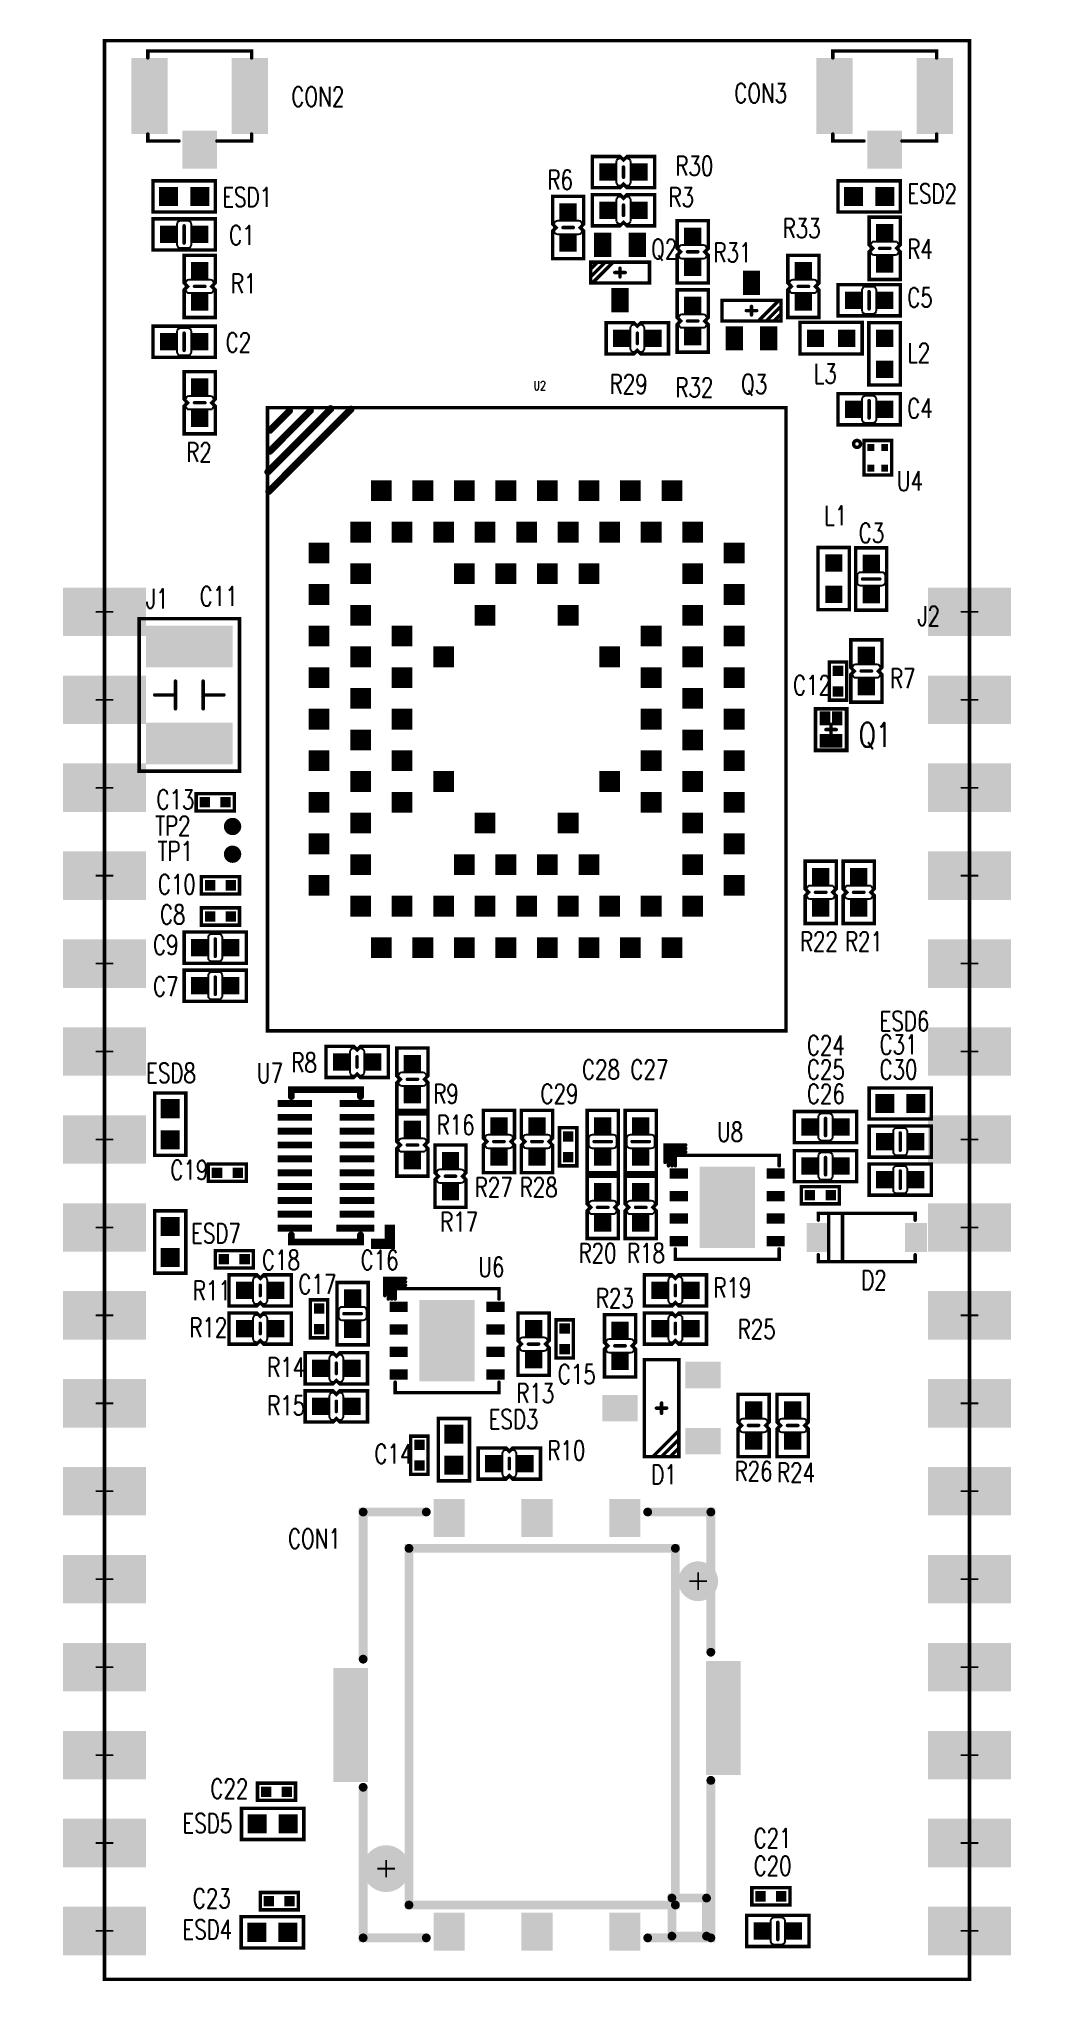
# Model space of a CAD drawing. Extents: x -1.9 to 26.9, y -0.1 to 56.1.
import ezdxf
from ezdxf.enums import TextEntityAlignment as Align

# ---------------------------------------------------------------- set-up
doc = ezdxf.new("R2010")
doc.units = 0
doc.linetypes.add('KEEPOUT_00001000$0', pattern=[2, 1, 1])
for name, color, linetype in [('BOARD_OUTLINE_00', 254, 'CONTINUOUS'), ('DRIL_NPLTE_THRU_01', 176, 'CONTINUOUS'), ('DRIL_NPLTE_THRU_02', 136, 'CONTINUOUS'), ('DRIL_NPLTE_THRU_03', 56, 'CONTINUOUS'), ('DRIL_NPLTE_THRU_04', 16, 'CONTINUOUS'), ('DRIL_PLTE_THRU_01', 176, 'CONTINUOUS'), ('DRIL_PLTE_THRU_02', 136, 'CONTINUOUS'), ('DRIL_PLTE_THRU_03', 56, 'CONTINUOUS'), ('DRIL_PLTE_THRU_04', 16, 'CONTINUOUS'), ('DRIL_SYMBOL', 254, 'CONTINUOUS'), ('KEEPOUT_01', 130, 'CONTINUOUS'), ('PADS_BOT', 1, 'CONTINUOUS'), ('PADS_INNER', 5, 'CONTINUOUS'), ('PADS_TOP', 5, 'CONTINUOUS'), ('PART_NAME_01', 254, 'CONTINUOUS'), ('PART_TOP_2DLINE_00', 254, 'CONTINUOUS'), ('PART_TOP_2DLINE_01', 254, 'CONTINUOUS'), ('PART_TOP_2DLINE_26', 254, 'CONTINUOUS'), ('PART_TOP_COPPER_26', 254, 'CONTINUOUS')]:
    doc.layers.add(name, color=color, linetype=linetype)
doc.styles.add('W0$0381', font='simplex', dxfattribs={"width": 0.75})
doc.styles.add('W0$1', font='simplex', dxfattribs={"width": 0.75})

# ---------------------------------------------------------------- blocks, each defined once
blk = doc.blocks.new('SMOOTH_0$1')
at = {"const_width": 0.05}
blk.add_lwpolyline([(-0.025, 0, 1), (0.025, 0, 1)], format="xyb", close=True, dxfattribs=at)
blk = doc.blocks.new('BOARD_1')
at = {"layer": 'BOARD_OUTLINE_00', "const_width": 0.1}
blk.add_lwpolyline([(0.35, 25.7), (25.35, 25.7), (25.35, -30.3), (0.35, -30.3)], close=True, dxfattribs=at)
at = {"layer": 'BOARD_OUTLINE_00'}
for p in [(0.35, 25.7), (25.35, 25.7), (0.35, -30.3), (25.35, -30.3)]:
    blk.add_blockref('SMOOTH_0$1', p, dxfattribs=at)
blk = doc.blocks.new('PART_BODY_TOP_2')
at = {"layer": 'KEEPOUT_01', "linetype": 'KEEPOUT_00001000$0'}
blk.add_lwpolyline([(-0.2, 0.3, -0.414214), (-0.1, 0.4), (0.1, 0.4, -0.414214), (0.2, 0.3), (0.2, -0.3, -0.414214), (0.1, -0.4), (-0.1, -0.4, -0.414214), (-0.2, -0.3)], format="xyb", close=True, dxfattribs=at)
at = {"layer": 'PART_TOP_2DLINE_00', "const_width": 0.1}
blk.add_lwpolyline([(0.9, 0.45), (-0.9, 0.45), (-0.9, -0.45), (0.9, -0.45)], close=True, dxfattribs=at)
blk.add_lwpolyline([(0, -0.25), (0, 0.25)], dxfattribs=at)
at = {"layer": 'PART_TOP_2DLINE_00'}
for p in [(-0.9, 0.45), (0, 0.25), (0.9, 0.45), (-0.9, -0.45), (0, -0.25), (0.9, -0.45)]:
    blk.add_blockref('SMOOTH_0$1', p, dxfattribs=at)
blk = doc.blocks.new('DRIL_HOLE_0')
blk.add_lwpolyline([(0, 0, 1), (0, 0, 1)], format="xyb", close=True)
blk = doc.blocks.new('PAD_0')
blk.add_lwpolyline([(0, 0, 1), (0, 0, 1)], format="xyb", close=True)
blk = doc.blocks.new('PAD_1')
at = {"const_width": 0.5}
blk.add_lwpolyline([(-0.25, 0), (0.25, 0)], dxfattribs=at)
blk = doc.blocks.new('STK_TOP_5')
at = {"layer": 'DRIL_PLTE_THRU_01'}
blk.add_blockref('DRIL_HOLE_0', (0, 0), dxfattribs=at)
at = {"layer": 'DRIL_PLTE_THRU_02'}
blk.add_blockref('DRIL_HOLE_0', (0, 0), dxfattribs=at)
at = {"layer": 'DRIL_PLTE_THRU_03'}
blk.add_blockref('DRIL_HOLE_0', (0, 0), dxfattribs=at)
at = {"layer": 'DRIL_PLTE_THRU_04'}
blk.add_blockref('DRIL_HOLE_0', (0, 0), dxfattribs=at)
at = {"layer": 'PADS_BOT'}
blk.add_blockref('PAD_0', (0, 0), dxfattribs=at)
at = {"layer": 'PADS_INNER'}
blk.add_blockref('PAD_0', (0, 0), dxfattribs=at)
at = {"layer": 'PADS_TOP'}
blk.add_blockref('PAD_1', (0, 0), dxfattribs=at)
blk = doc.blocks.new('SYM_TOP_2')
for name, p in [('PART_BODY_TOP_2', (0, 0)), ('STK_TOP_5', (-0.45, 0)), ('STK_TOP_5', (0.45, 0))]:
    blk.add_blockref(name, p)
blk = doc.blocks.new('PART_TOP_0')
blk.add_blockref('SYM_TOP_2', (0, 0))
at = {"layer": 'PART_NAME_01', "style": 'W0$1', "width": 0.75}
blk.add_text('C1', height=0.56, dxfattribs=at).set_placement((1.3, -0.3))
blk = doc.blocks.new('PART_BODY_TOP_3')
at = {"layer": 'PART_TOP_2DLINE_01', "const_width": 0.1}
blk.add_lwpolyline([(-0.55, 0.25), (0.55, 0.25), (0.55, -0.25), (-0.55, -0.25)], close=True, dxfattribs=at)
at = {"layer": 'PART_TOP_2DLINE_01'}
for p in [(-0.55, 0.25), (0.55, 0.25), (-0.55, -0.25), (0.55, -0.25)]:
    blk.add_blockref('SMOOTH_0$1', p, dxfattribs=at)
blk = doc.blocks.new('PAD_2')
at = {"const_width": 0.3}
blk.add_lwpolyline([(-0.15, 0), (0.15, 0)], dxfattribs=at)
blk = doc.blocks.new('STK_TOP_4')
at = {"layer": 'DRIL_PLTE_THRU_01'}
blk.add_blockref('DRIL_HOLE_0', (0, 0), dxfattribs=at)
at = {"layer": 'DRIL_PLTE_THRU_02'}
blk.add_blockref('DRIL_HOLE_0', (0, 0), dxfattribs=at)
at = {"layer": 'DRIL_PLTE_THRU_03'}
blk.add_blockref('DRIL_HOLE_0', (0, 0), dxfattribs=at)
at = {"layer": 'DRIL_PLTE_THRU_04'}
blk.add_blockref('DRIL_HOLE_0', (0, 0), dxfattribs=at)
at = {"layer": 'PADS_BOT'}
blk.add_blockref('PAD_0', (0, 0), dxfattribs=at)
at = {"layer": 'PADS_INNER'}
blk.add_blockref('PAD_0', (0, 0), dxfattribs=at)
at = {"layer": 'PADS_TOP'}
blk.add_blockref('PAD_2', (0, 0), dxfattribs=at)
blk = doc.blocks.new('SYM_TOP_3')
for name, p in [('PART_BODY_TOP_3', (0, 0)), ('STK_TOP_4', (-0.3, 0)), ('STK_TOP_4', (0.3, 0))]:
    blk.add_blockref(name, p)
blk = doc.blocks.new('PART_TOP_1')
blk.add_blockref('SYM_TOP_3', (0, 0))
at = {"layer": 'PART_NAME_01', "style": 'W0$1', "width": 0.75}
blk.add_text('C10', height=0.56, rotation=180, dxfattribs=at).set_placement((1.81, 0.25))
blk = doc.blocks.new('PART_BODY_TOP_4')
at = {"layer": 'PART_TOP_2DLINE_01', "const_width": 0.1}
blk.add_lwpolyline([(-2.2, 1.45), (2.2, 1.45), (2.2, -1.45), (-2.2, -1.45)], close=True, dxfattribs=at)
for points in [[(0, 1), (0, 0.4)], [(-0.4, 0.4), (0.4, 0.4)], [(-0.4, -0.4), (0.4, -0.4)], [(0, -0.4), (0, -1)]]:
    blk.add_lwpolyline(points, dxfattribs=at)
at = {"layer": 'PART_TOP_2DLINE_01'}
for p in [(-2.2, 1.45), (2.2, 1.45), (0, 1), (-0.4, 0.4), (0, 0.4), (0.4, 0.4), (-0.4, -0.4), (0, -0.4), (0.4, -0.4), (0, -1), (-2.2, -1.45), (2.2, -1.45)]:
    blk.add_blockref('SMOOTH_0$1', p, dxfattribs=at)
blk = doc.blocks.new('PAD_3')
at = {"const_width": 1.2}
blk.add_lwpolyline([(-1.25, 0), (1.25, 0)], dxfattribs=at)
blk = doc.blocks.new('STK_TOP_48')
at = {"layer": 'DRIL_PLTE_THRU_01'}
blk.add_blockref('DRIL_HOLE_0', (0, 0), dxfattribs=at)
at = {"layer": 'DRIL_PLTE_THRU_02'}
blk.add_blockref('DRIL_HOLE_0', (0, 0), dxfattribs=at)
at = {"layer": 'DRIL_PLTE_THRU_03'}
blk.add_blockref('DRIL_HOLE_0', (0, 0), dxfattribs=at)
at = {"layer": 'DRIL_PLTE_THRU_04'}
blk.add_blockref('DRIL_HOLE_0', (0, 0), dxfattribs=at)
at = {"layer": 'PADS_BOT'}
blk.add_blockref('PAD_0', (0, 0), dxfattribs=at)
at = {"layer": 'PADS_INNER'}
blk.add_blockref('PAD_0', (0, 0), dxfattribs=at)
at = {"layer": 'PADS_TOP', "rotation": 90}
blk.add_blockref('PAD_3', (0, 0), dxfattribs=at)
blk = doc.blocks.new('SYM_TOP_4')
for name, p in [('STK_TOP_48', (-1.4, 0)), ('STK_TOP_48', (1.4, 0)), ('PART_BODY_TOP_4', (0, 0))]:
    blk.add_blockref(name, p)
blk = doc.blocks.new('PART_TOP_2')
blk.add_blockref('SYM_TOP_4', (0, 0))
at = {"layer": 'PART_NAME_01', "style": 'W0$1', "width": 0.75}
blk.add_text('C11', height=0.56, rotation=-90, dxfattribs=at).set_placement((2.85, -0.85), align=Align.MIDDLE_CENTER)
blk = doc.blocks.new('PART_TOP_3')
blk.add_blockref('SYM_TOP_3', (0, 0))
at = {"layer": 'PART_NAME_01', "style": 'W0$1', "width": 0.75}
blk.add_text('C12', height=0.56, rotation=270, dxfattribs=at).set_placement((-0.4, 1.3))
blk = doc.blocks.new('PART_TOP_4')
blk.add_blockref('SYM_TOP_3', (0, 0))
at = {"layer": 'PART_NAME_01', "style": 'W0$1', "width": 0.75}
blk.add_text('C13', height=0.56, rotation=180, dxfattribs=at).set_placement((1.7, 0.2))
blk = doc.blocks.new('PART_TOP_5')
blk.add_blockref('SYM_TOP_3', (0, 0))
at = {"layer": 'PART_NAME_01', "style": 'W0$1', "width": 0.75}
blk.add_text('C14', height=0.56, rotation=270, dxfattribs=at).set_placement((-0.24, 1.3))
blk = doc.blocks.new('PART_TOP_6')
blk.add_blockref('SYM_TOP_3', (0, 0))
at = {"layer": 'PART_NAME_01', "style": 'W0$1', "width": 0.75}
blk.add_text('C15', height=0.56, rotation=90, dxfattribs=at).set_placement((1.3, -0.2))
blk = doc.blocks.new('PART_TOP_7')
blk.add_blockref('SYM_TOP_2', (0, 0))
at = {"layer": 'PART_NAME_01', "style": 'W0$1', "width": 0.75}
blk.add_text('C16', height=0.56, rotation=270, dxfattribs=at).set_placement((1.27, -0.23))
blk = doc.blocks.new('PART_TOP_8')
blk.add_blockref('SYM_TOP_3', (0, 0))
at = {"layer": 'PART_NAME_01', "style": 'W0$1', "width": 0.75}
blk.add_text('C17', height=0.56, rotation=270, dxfattribs=at).set_placement((0.72, 0.6))
blk = doc.blocks.new('PART_TOP_9')
blk.add_blockref('SYM_TOP_3', (0, 0))
at = {"layer": 'PART_NAME_01', "style": 'W0$1', "width": 0.75}
blk.add_text('C18', height=0.56, rotation=180, dxfattribs=at).set_placement((-0.8, 0.3))
blk = doc.blocks.new('PART_TOP_10')
blk.add_blockref('SYM_TOP_3', (0, 0))
at = {"layer": 'PART_NAME_01', "style": 'W0$1', "width": 0.75}
blk.add_text('C19', height=0.56, rotation=180, dxfattribs=at).set_placement((1.65, 0.2))
blk = doc.blocks.new('PART_TOP_11')
blk.add_blockref('SYM_TOP_2', (0, 0))
at = {"layer": 'PART_NAME_01', "style": 'W0$1', "width": 0.75}
blk.add_text('C2', height=0.56, dxfattribs=at).set_placement((1.2, -0.3))
blk = doc.blocks.new('PART_TOP_12')
blk.add_blockref('SYM_TOP_2', (0, 0))
at = {"layer": 'PART_NAME_01', "style": 'W0$1', "width": 0.75}
blk.add_text('C20', height=0.56, dxfattribs=at).set_placement((-0.7, 1.6))
blk = doc.blocks.new('PART_TOP_13')
blk.add_blockref('SYM_TOP_3', (0, 0))
at = {"layer": 'PART_NAME_01', "style": 'W0$1', "width": 0.75}
blk.add_text('C21', height=0.56, dxfattribs=at).set_placement((-0.5, 1.4))
blk = doc.blocks.new('PART_TOP_14')
blk.add_blockref('SYM_TOP_3', (0, 0))
at = {"layer": 'PART_NAME_01', "style": 'W0$1', "width": 0.75}
blk.add_text('C22', height=0.56, rotation=180, dxfattribs=at).set_placement((1.91, 0.19))
blk = doc.blocks.new('PART_TOP_15')
blk.add_blockref('SYM_TOP_3', (0, 0))
at = {"layer": 'PART_NAME_01', "style": 'W0$1', "width": 0.75}
blk.add_text('C23', height=0.56, rotation=180, dxfattribs=at).set_placement((2.5, 0.2))
blk = doc.blocks.new('PART_TOP_16')
blk.add_blockref('SYM_TOP_2', (0, 0))
at = {"layer": 'PART_NAME_01', "style": 'W0$1', "width": 0.75}
blk.add_text('C24', height=0.56, dxfattribs=at).set_placement((-0.54, 2.08))
blk = doc.blocks.new('PART_TOP_17')
blk.add_blockref('SYM_TOP_2', (0, 0))
at = {"layer": 'PART_NAME_01', "style": 'W0$1', "width": 0.75}
blk.add_text('C25', height=0.56, dxfattribs=at).set_placement((-0.54, 2.51))
blk = doc.blocks.new('PART_TOP_18')
blk.add_blockref('SYM_TOP_3', (0, 0))
at = {"layer": 'PART_NAME_01', "style": 'W0$1', "width": 0.75}
blk.add_text('C26', height=0.56, dxfattribs=at).set_placement((-0.39, 2.65))
blk = doc.blocks.new('PART_TOP_19')
blk.add_blockref('SYM_TOP_2', (0, 0))
at = {"layer": 'PART_NAME_01', "style": 'W0$1', "width": 0.75}
blk.add_text('C27', height=0.56, rotation=270, dxfattribs=at).set_placement((1.8, 0.3))
blk = doc.blocks.new('PART_TOP_20')
blk.add_blockref('SYM_TOP_2', (0, 0))
at = {"layer": 'PART_NAME_01', "style": 'W0$1', "width": 0.75}
blk.add_text('C28', height=0.56, rotation=270, dxfattribs=at).set_placement((1.8, 0.6))
blk = doc.blocks.new('PART_TOP_21')
blk.add_blockref('SYM_TOP_3', (0, 0))
at = {"layer": 'PART_NAME_01', "style": 'W0$1', "width": 0.75}
blk.add_text('C29', height=0.56, rotation=270, dxfattribs=at).set_placement((1.25, 0.8))
blk = doc.blocks.new('PART_TOP_22')
blk.add_blockref('SYM_TOP_2', (0, 0))
at = {"layer": 'PART_NAME_01', "style": 'W0$1', "width": 0.75}
blk.add_text('C3', height=0.56, rotation=270, dxfattribs=at).set_placement((1.05, 0.36))
blk = doc.blocks.new('PART_TOP_23')
blk.add_blockref('SYM_TOP_2', (0, 0))
at = {"layer": 'PART_NAME_01', "style": 'W0$1', "width": 0.75}
blk.add_text('C30', height=0.56, rotation=180, dxfattribs=at).set_placement((0.6, -2.9))
blk = doc.blocks.new('PART_TOP_24')
blk.add_blockref('SYM_TOP_2', (0, 0))
at = {"layer": 'PART_NAME_01', "style": 'W0$1', "width": 0.75}
blk.add_text('C4', height=0.56, dxfattribs=at).set_placement((1.1, -0.25))
blk = doc.blocks.new('PART_TOP_25')
blk.add_blockref('SYM_TOP_2', (0, 0))
at = {"layer": 'PART_NAME_01', "style": 'W0$1', "width": 0.75}
blk.add_text('C5', height=0.56, dxfattribs=at).set_placement((1.1, -0.2))
blk = doc.blocks.new('PART_TOP_26')
blk.add_blockref('SYM_TOP_2', (0, 0))
at = {"layer": 'PART_NAME_01', "style": 'W0$1', "width": 0.75}
blk.add_text('C7', height=0.56, rotation=180, dxfattribs=at).set_placement((1.8, 0.3))
blk = doc.blocks.new('PART_TOP_27')
blk.add_blockref('SYM_TOP_3', (0, 0))
at = {"layer": 'PART_NAME_01', "style": 'W0$1', "width": 0.75}
blk.add_text('C8', height=0.56, rotation=180, dxfattribs=at).set_placement((1.75, 0.22))
blk = doc.blocks.new('PART_TOP_28')
blk.add_blockref('SYM_TOP_2', (0, 0))
at = {"layer": 'PART_NAME_01', "style": 'W0$1', "width": 0.75}
blk.add_text('C9', height=0.56, rotation=180, dxfattribs=at).set_placement((1.8, 0.2))
blk = doc.blocks.new('PART_BODY_TOP_5')
at = {"layer": 'PART_TOP_2DLINE_00', "const_width": 0.1}
blk.add_lwpolyline([(-1.4, -0.5), (1.4, -0.5), (1.4, 0.5), (-1.4, 0.5)], close=True, dxfattribs=at)
for points in [[(-1.4, 0.25), (-0.7, -0.45)], [(-1.4, 0), (-0.925, -0.475)], [(-0.15, 0), (0.15, 0)], [(0, 0.15), (0, -0.15)], [(-1.4, -0.25), (-1.175, -0.475)]]:
    blk.add_lwpolyline(points, dxfattribs=at)
at = {"layer": 'PART_TOP_2DLINE_00'}
for p in [(-1.4, 0.5), (-1.4, 0.25), (-1.4, 0), (-0.15, 0), (0, 0.15), (0.15, 0), (1.4, 0.5), (-1.4, -0.25), (-1.4, -0.5), (-1.175, -0.475), (-0.925, -0.475), (-0.7, -0.45), (0, -0.15), (1.4, -0.5)]:
    blk.add_blockref('SMOOTH_0$1', p, dxfattribs=at)
blk = doc.blocks.new('PAD_4')
at = {"const_width": 0.762}
blk.add_lwpolyline([(-0.508, 0), (0.508, 0)], dxfattribs=at)
blk = doc.blocks.new('STK_TOP_37')
at = {"layer": 'DRIL_PLTE_THRU_01'}
blk.add_blockref('DRIL_HOLE_0', (0, 0), dxfattribs=at)
at = {"layer": 'DRIL_PLTE_THRU_02'}
blk.add_blockref('DRIL_HOLE_0', (0, 0), dxfattribs=at)
at = {"layer": 'DRIL_PLTE_THRU_03'}
blk.add_blockref('DRIL_HOLE_0', (0, 0), dxfattribs=at)
at = {"layer": 'DRIL_PLTE_THRU_04'}
blk.add_blockref('DRIL_HOLE_0', (0, 0), dxfattribs=at)
at = {"layer": 'PADS_BOT'}
blk.add_blockref('PAD_0', (0, 0), dxfattribs=at)
at = {"layer": 'PADS_INNER'}
blk.add_blockref('PAD_0', (0, 0), dxfattribs=at)
at = {"layer": 'PADS_TOP', "rotation": 90}
blk.add_blockref('PAD_4', (0, 0), dxfattribs=at)
blk = doc.blocks.new('SYM_TOP_5')
for name, p in [('STK_TOP_37', (0, 1.2)), ('PART_BODY_TOP_5', (0, 0)), ('STK_TOP_37', (-0.9575, -1.2)), ('STK_TOP_37', (0.9575, -1.2))]:
    blk.add_blockref(name, p)
blk = doc.blocks.new('PART_TOP_29')
blk.add_blockref('SYM_TOP_5', (0, 0))
at = {"layer": 'PART_NAME_01', "style": 'W0$1', "width": 0.75}
blk.add_text('D1', height=0.56, rotation=270, dxfattribs=at).set_placement((-2.2, 0.3))
blk = doc.blocks.new('PART_BODY_TOP_6')
at = {"layer": 'PART_TOP_2DLINE_01', "const_width": 0.1}
for points in [[(-1.4, 0.5), (-1.4, 0.7), (1.4, 0.7), (1.4, 0.5)], [(-1.4, -0.5), (-1.4, -0.7), (1.4, -0.7), (1.4, -0.5)]]:
    blk.add_lwpolyline(points, dxfattribs=at)
blk.add_lwpolyline([(-1.1, 0.7), (-0.7, 0.7), (-0.7, -0.7), (-1.1, -0.7)], close=True, dxfattribs=at)
at = {"layer": 'PART_TOP_2DLINE_01'}
for p in [(-1.4, 0.7), (-1.1, 0.7), (-0.7, 0.7), (1.4, 0.7), (-1.4, 0.5), (1.4, 0.5), (-1.4, -0.5), (1.4, -0.5), (-1.4, -0.7), (-1.1, -0.7), (-0.7, -0.7), (1.4, -0.7)]:
    blk.add_blockref('SMOOTH_0$1', p, dxfattribs=at)
blk = doc.blocks.new('PAD_5')
at = {"const_width": 0.63}
blk.add_lwpolyline([(-0.415, 0), (0.415, 0)], dxfattribs=at)
blk = doc.blocks.new('STK_TOP_23')
at = {"layer": 'DRIL_PLTE_THRU_01'}
blk.add_blockref('DRIL_HOLE_0', (0, 0), dxfattribs=at)
at = {"layer": 'DRIL_PLTE_THRU_02'}
blk.add_blockref('DRIL_HOLE_0', (0, 0), dxfattribs=at)
at = {"layer": 'DRIL_PLTE_THRU_03'}
blk.add_blockref('DRIL_HOLE_0', (0, 0), dxfattribs=at)
at = {"layer": 'DRIL_PLTE_THRU_04'}
blk.add_blockref('DRIL_HOLE_0', (0, 0), dxfattribs=at)
at = {"layer": 'PADS_BOT'}
blk.add_blockref('PAD_0', (0, 0), dxfattribs=at)
at = {"layer": 'PADS_INNER'}
blk.add_blockref('PAD_0', (0, 0), dxfattribs=at)
at = {"layer": 'PADS_TOP', "rotation": 90}
blk.add_blockref('PAD_5', (0, 0), dxfattribs=at)
blk = doc.blocks.new('SYM_TOP_6')
for name, p in [('STK_TOP_23', (-1.425, 0)), ('PART_BODY_TOP_6', (0, 0)), ('STK_TOP_23', (1.425, 0))]:
    blk.add_blockref(name, p)
blk = doc.blocks.new('PART_TOP_30')
blk.add_blockref('SYM_TOP_6', (0, 0))
at = {"layer": 'PART_NAME_01', "style": 'W0$1', "width": 0.75}
blk.add_text('D2', height=0.56, dxfattribs=at).set_placement((-0.16, -1.51))
blk = doc.blocks.new('DRIL_SYMBOL_1')
at = {"layer": 'DRIL_SYMBOL', "const_width": 0.0508}
for points in [[(-0.254, 0), (0.254, 0)], [(0, -0.254), (0, 0.254)]]:
    blk.add_lwpolyline(points, dxfattribs=at)
blk = doc.blocks.new('DRIL_HOLE_1')
at = {"const_width": 0.5}
blk.add_lwpolyline([(-0.25, 0, 1), (0.25, 0, 1)], format="xyb", close=True, dxfattribs=at)
blk.add_blockref('DRIL_SYMBOL_1', (0, 0))
blk = doc.blocks.new('PAD_6')
at = {"const_width": 1.4}
blk.add_lwpolyline([(-0.7, 0), (0.7, 0)], dxfattribs=at)
blk = doc.blocks.new('PAD_7')
at = {"const_width": 1.4}
blk.add_lwpolyline([(-1.2, 0), (1.2, 0)], dxfattribs=at)
blk = doc.blocks.new('STK_TOP_11')
at = {"layer": 'DRIL_PLTE_THRU_01'}
blk.add_blockref('DRIL_HOLE_1', (0, 0), dxfattribs=at)
at = {"layer": 'DRIL_PLTE_THRU_02'}
blk.add_blockref('DRIL_HOLE_1', (0, 0), dxfattribs=at)
at = {"layer": 'DRIL_PLTE_THRU_03'}
blk.add_blockref('DRIL_HOLE_1', (0, 0), dxfattribs=at)
at = {"layer": 'DRIL_PLTE_THRU_04'}
blk.add_blockref('DRIL_HOLE_1', (0, 0), dxfattribs=at)
at = {"layer": 'PADS_BOT', "rotation": 90}
blk.add_blockref('PAD_7', (0, 0), dxfattribs=at)
at = {"layer": 'PADS_INNER'}
blk.add_blockref('PAD_6', (0, 0), dxfattribs=at)
at = {"layer": 'PADS_TOP'}
blk.add_blockref('PAD_6', (0, 0), dxfattribs=at)
blk = doc.blocks.new('SYM_TOP_7')
for p in [(0, 0), (2.54, 0), (5.08, 0), (7.62, 0), (10.16, 0), (12.7, 0), (15.24, 0), (17.78, 0), (20.32, 0), (22.86, 0), (25.4, 0), (27.94, 0), (30.48, 0), (33.02, 0), (35.56, 0), (38.1, 0)]:
    blk.add_blockref('STK_TOP_11', p)
blk = doc.blocks.new('PART_TOP_31')
blk.add_blockref('SYM_TOP_7', (0, 0))
at = {"layer": 'PART_NAME_01', "style": 'W0$1', "width": 0.75}
blk.add_text('J1', height=0.56, rotation=90, dxfattribs=at).set_placement((-0.1, 1.2))
blk = doc.blocks.new('PART_TOP_32')
blk.add_blockref('SYM_TOP_7', (0, 0))
at = {"layer": 'PART_NAME_01', "style": 'W0$1', "width": 0.75}
blk.add_text('J2', height=0.56, rotation=90, dxfattribs=at).set_placement((0.4, -1.5))
blk = doc.blocks.new('PART_BODY_TOP_8')
at = {"layer": 'PART_TOP_2DLINE_01', "const_width": 0.1}
blk.add_lwpolyline([(-0.9, -0.46), (0.9, -0.46), (0.9, 0.45), (-0.9, 0.45)], close=True, dxfattribs=at)
at = {"layer": 'PART_TOP_2DLINE_01'}
for p in [(-0.9, 0.45), (0.9, 0.45), (-0.9, -0.46), (0.9, -0.46)]:
    blk.add_blockref('SMOOTH_0$1', p, dxfattribs=at)
blk = doc.blocks.new('SYM_TOP_8')
for name, p in [('PART_BODY_TOP_8', (0, 0)), ('STK_TOP_5', (-0.45, 0)), ('STK_TOP_5', (0.45, 0))]:
    blk.add_blockref(name, p)
blk = doc.blocks.new('PART_TOP_33')
blk.add_blockref('SYM_TOP_8', (0, 0))
at = {"layer": 'PART_NAME_01', "style": 'W0$1', "width": 0.75}
blk.add_text('L1', height=0.56, rotation=90, dxfattribs=at).set_placement((-1.54, -0.28))
blk = doc.blocks.new('PART_TOP_34')
blk.add_blockref('SYM_TOP_8', (0, 0))
at = {"layer": 'PART_NAME_01', "style": 'W0$1', "width": 0.75}
blk.add_text('L2', height=0.56, rotation=90, dxfattribs=at).set_placement((0.25, 0.65))
blk = doc.blocks.new('PART_BODY_TOP_9')
at = {"layer": 'KEEPOUT_01', "linetype": 'KEEPOUT_00001000$0'}
blk.add_lwpolyline([(-0.2, 0.3, -0.414214), (-0.1, 0.4), (0.1, 0.4, -0.414214), (0.2, 0.3), (0.2, -0.3, -0.414214), (0.1, -0.4), (-0.1, -0.4, -0.414214), (-0.2, -0.3)], format="xyb", close=True, dxfattribs=at)
at = {"layer": 'PART_TOP_2DLINE_00', "const_width": 0.1}
blk.add_lwpolyline([(-0.9, 0.45), (-0.9, -0.45), (-0.1, -0.45), (0, -0.35), (0.1, -0.45), (0.9, -0.45), (0.9, 0.45), (0.1, 0.45), (0, 0.35), (-0.1, 0.45)], close=True, dxfattribs=at)
blk.add_lwpolyline([(0, -0.15), (0, 0.15)], dxfattribs=at)
at = {"layer": 'PART_TOP_2DLINE_00'}
for p in [(-0.9, 0.45), (-0.1, 0.45), (0, 0.35), (0, 0.15), (0.1, 0.45), (0.9, 0.45), (-0.9, -0.45), (-0.1, -0.45), (0, -0.15), (0, -0.35), (0.1, -0.45), (0.9, -0.45)]:
    blk.add_blockref('SMOOTH_0$1', p, dxfattribs=at)
blk = doc.blocks.new('SYM_TOP_9')
for name, p in [('PART_BODY_TOP_9', (0, 0)), ('STK_TOP_5', (-0.45, 0)), ('STK_TOP_5', (0.45, 0))]:
    blk.add_blockref(name, p)
blk = doc.blocks.new('PART_TOP_35')
blk.add_blockref('SYM_TOP_9', (0, 0))
at = {"layer": 'PART_NAME_01', "style": 'W0$1', "width": 0.75}
blk.add_text('R1', height=0.56, rotation=90, dxfattribs=at).set_placement((0.2, 0.9))
blk = doc.blocks.new('PART_TOP_36')
blk.add_blockref('SYM_TOP_9', (0, 0))
at = {"layer": 'PART_NAME_01', "style": 'W0$1', "width": 0.75}
blk.add_text('R11', height=0.56, rotation=180, dxfattribs=at).set_placement((1.95, 0.28))
blk = doc.blocks.new('PART_TOP_37')
blk.add_blockref('SYM_TOP_9', (0, 0))
at = {"layer": 'PART_NAME_01', "style": 'W0$1', "width": 0.75}
blk.add_text('R12', height=0.56, rotation=180, dxfattribs=at).set_placement((2.05, 0.25))
blk = doc.blocks.new('PART_TOP_38')
blk.add_blockref('SYM_TOP_9', (0, 0))
at = {"layer": 'PART_NAME_01', "style": 'W0$1', "width": 0.75}
blk.add_text('R13', height=0.56, rotation=90, dxfattribs=at).set_placement((1.7, -0.5))
blk = doc.blocks.new('PART_TOP_39')
blk.add_blockref('SYM_TOP_9', (0, 0))
at = {"layer": 'PART_NAME_01', "style": 'W0$1', "width": 0.75}
blk.add_text('R14', height=0.56, rotation=180, dxfattribs=at).set_placement((2, 0.25))
blk = doc.blocks.new('PART_TOP_40')
blk.add_blockref('SYM_TOP_9', (0, 0))
at = {"layer": 'PART_NAME_01', "style": 'W0$1', "width": 0.75}
blk.add_text('R15', height=0.56, rotation=180, dxfattribs=at).set_placement((2, 0.25))
blk = doc.blocks.new('PART_TOP_41')
blk.add_blockref('SYM_TOP_9', (0, 0))
at = {"layer": 'PART_NAME_01', "style": 'W0$1', "width": 0.75}
blk.add_text('R16', height=0.56, rotation=270, dxfattribs=at).set_placement((0.3, -0.7))
blk = doc.blocks.new('PART_TOP_42')
blk.add_blockref('SYM_TOP_9', (0, 0))
at = {"layer": 'PART_NAME_01', "style": 'W0$1', "width": 0.75}
blk.add_text('R17', height=0.56, rotation=270, dxfattribs=at).set_placement((-1.6, 0.3))
blk = doc.blocks.new('PART_TOP_43')
blk.add_blockref('SYM_TOP_9', (0, 0))
at = {"layer": 'PART_NAME_01', "style": 'W0$1', "width": 0.75}
blk.add_text('R18', height=0.56, rotation=270, dxfattribs=at).set_placement((-1.6, 0.4))
blk = doc.blocks.new('PART_TOP_44')
blk.add_blockref('SYM_TOP_9', (0, 0))
at = {"layer": 'PART_NAME_01', "style": 'W0$1', "width": 0.75}
blk.add_text('R19', height=0.56, rotation=180, dxfattribs=at).set_placement((-1.1, 0.2))
blk = doc.blocks.new('PART_TOP_45')
blk.add_blockref('SYM_TOP_9', (0, 0))
at = {"layer": 'PART_NAME_01', "style": 'W0$1', "width": 0.75}
blk.add_text('R2', height=0.56, rotation=90, dxfattribs=at).set_placement((1.71, -0.39))
blk = doc.blocks.new('PART_TOP_46')
blk.add_blockref('SYM_TOP_9', (0, 0))
at = {"layer": 'PART_NAME_01', "style": 'W0$1', "width": 0.75}
blk.add_text('R20', height=0.56, rotation=270, dxfattribs=at).set_placement((-1.6, 0.7))
blk = doc.blocks.new('PART_TOP_47')
blk.add_blockref('SYM_TOP_9', (0, 0))
at = {"layer": 'PART_NAME_01', "style": 'W0$1', "width": 0.75}
blk.add_text('R21', height=0.56, rotation=270, dxfattribs=at).set_placement((-1.7, 0.4))
blk = doc.blocks.new('PART_TOP_48')
blk.add_blockref('SYM_TOP_9', (0, 0))
at = {"layer": 'PART_NAME_01', "style": 'W0$1', "width": 0.75}
blk.add_text('R22', height=0.56, rotation=270, dxfattribs=at).set_placement((-1.7, 0.6))
blk = doc.blocks.new('PART_TOP_49')
blk.add_blockref('SYM_TOP_9', (0, 0))
at = {"layer": 'PART_NAME_01', "style": 'W0$1', "width": 0.75}
blk.add_text('R23', height=0.56, rotation=270, dxfattribs=at).set_placement((1.1, 0.7))
blk = doc.blocks.new('PART_TOP_50')
blk.add_blockref('SYM_TOP_9', (0, 0))
at = {"layer": 'PART_NAME_01', "style": 'W0$1', "width": 0.75}
blk.add_text('R24', height=0.56, rotation=90, dxfattribs=at).set_placement((1.64, -0.45))
blk = doc.blocks.new('PART_TOP_51')
blk.add_blockref('SYM_TOP_9', (0, 0))
at = {"layer": 'PART_NAME_01', "style": 'W0$1', "width": 0.75}
blk.add_text('R25', height=0.56, dxfattribs=at).set_placement((1.8, -0.3))
blk = doc.blocks.new('PART_TOP_52')
blk.add_blockref('SYM_TOP_9', (0, 0))
at = {"layer": 'PART_NAME_01', "style": 'W0$1', "width": 0.75}
blk.add_text('R26', height=0.56, rotation=90, dxfattribs=at).set_placement((1.6, -0.55))
blk = doc.blocks.new('PART_TOP_53')
blk.add_blockref('SYM_TOP_9', (0, 0))
at = {"layer": 'PART_NAME_01', "style": 'W0$1', "width": 0.75}
blk.add_text('R3', height=0.56, dxfattribs=at).set_placement((1.3, 0.1))
blk = doc.blocks.new('PART_TOP_54')
blk.add_blockref('SYM_TOP_9', (0, 0))
at = {"layer": 'PART_NAME_01', "style": 'W0$1', "width": 0.75}
blk.add_text('R4', height=0.56, rotation=90, dxfattribs=at).set_placement((0.3, 0.65))
blk = doc.blocks.new('PART_TOP_55')
blk.add_blockref('SYM_TOP_9', (0, 0))
at = {"layer": 'PART_NAME_01', "style": 'W0$1', "width": 0.75}
blk.add_text('R6', height=0.56, rotation=90, dxfattribs=at).set_placement((-1.1, -0.6))
blk = doc.blocks.new('PART_TOP_56')
blk.add_blockref('SYM_TOP_9', (0, 0))
at = {"layer": 'PART_NAME_01', "style": 'W0$1', "width": 0.75}
blk.add_text('R7', height=0.56, rotation=270, dxfattribs=at).set_placement((-0.49, -0.68))
blk = doc.blocks.new('PART_TOP_57')
blk.add_blockref('SYM_TOP_9', (0, 0))
at = {"layer": 'PART_NAME_01', "style": 'W0$1', "width": 0.75}
blk.add_text('R8', height=0.56, rotation=180, dxfattribs=at).set_placement((1.9, 0.3))
blk = doc.blocks.new('PART_TOP_58')
blk.add_blockref('SYM_TOP_9', (0, 0))
at = {"layer": 'PART_NAME_01', "style": 'W0$1', "width": 0.75}
blk.add_text('R9', height=0.56, rotation=90, dxfattribs=at).set_placement((0.7, 0.6))
blk = doc.blocks.new('PAD_8')
at = {"const_width": 0.25}
blk.add_lwpolyline([(0, -0.125, 1), (0, 0.125, 1)], format="xyb", close=True, dxfattribs=at)
blk = doc.blocks.new('STK_TOP_25')
at = {"layer": 'DRIL_PLTE_THRU_01'}
blk.add_blockref('DRIL_HOLE_0', (0, 0), dxfattribs=at)
at = {"layer": 'DRIL_PLTE_THRU_02'}
blk.add_blockref('DRIL_HOLE_0', (0, 0), dxfattribs=at)
at = {"layer": 'DRIL_PLTE_THRU_03'}
blk.add_blockref('DRIL_HOLE_0', (0, 0), dxfattribs=at)
at = {"layer": 'DRIL_PLTE_THRU_04'}
blk.add_blockref('DRIL_HOLE_0', (0, 0), dxfattribs=at)
at = {"layer": 'PADS_BOT'}
blk.add_blockref('PAD_0', (0, 0), dxfattribs=at)
at = {"layer": 'PADS_INNER'}
blk.add_blockref('PAD_0', (0, 0), dxfattribs=at)
at = {"layer": 'PADS_TOP'}
blk.add_blockref('PAD_8', (0, 0), dxfattribs=at)
blk = doc.blocks.new('SYM_TOP_10')
blk.add_blockref('STK_TOP_25', (0, 0))
blk = doc.blocks.new('PART_TOP_59')
blk.add_blockref('SYM_TOP_10', (0, 0))
at = {"layer": 'PART_NAME_01', "style": 'W0$1', "width": 0.75}
blk.add_text('TP1', height=0.56, dxfattribs=at).set_placement((-2.17, -0.19))
blk = doc.blocks.new('PART_TOP_60')
blk.add_blockref('SYM_TOP_10', (0, 0))
at = {"layer": 'PART_NAME_01', "style": 'W0$1', "width": 0.75}
blk.add_text('TP2', height=0.56, dxfattribs=at).set_placement((-2.24, -0.26))
blk = doc.blocks.new('PART_BODY_TOP_11')
at = {"layer": 'PART_TOP_2DLINE_26', "const_width": 0.1}
for points in [[(-1.5, 1.1), (-1.5, 1.3), (1.5, 1.3), (1.5, 1.1)], [(-1.5, -1.1), (-1.5, -1.3), (-0.6, -1.3)], [(0.5, -1.3), (1.5, -1.3), (1.5, -1.1)]]:
    blk.add_lwpolyline(points, dxfattribs=at)
at = {"layer": 'PART_TOP_2DLINE_26'}
for p in [(-1.5, 1.3), (-1.5, 1.1), (1.5, 1.3), (1.5, 1.1), (-1.5, -1.1), (1.5, -1.1), (-1.5, -1.3), (-0.6, -1.3), (0.5, -1.3), (1.5, -1.3)]:
    blk.add_blockref('SMOOTH_0$1', p, dxfattribs=at)
blk = doc.blocks.new('PAD_9')
at = {"const_width": 1}
blk.add_lwpolyline([(-0.55, 0), (0.55, 0)], dxfattribs=at)
blk = doc.blocks.new('STK_TOP_19')
at = {"layer": 'DRIL_PLTE_THRU_01'}
blk.add_blockref('DRIL_HOLE_0', (0, 0), dxfattribs=at)
at = {"layer": 'DRIL_PLTE_THRU_02'}
blk.add_blockref('DRIL_HOLE_0', (0, 0), dxfattribs=at)
at = {"layer": 'DRIL_PLTE_THRU_03'}
blk.add_blockref('DRIL_HOLE_0', (0, 0), dxfattribs=at)
at = {"layer": 'DRIL_PLTE_THRU_04'}
blk.add_blockref('DRIL_HOLE_0', (0, 0), dxfattribs=at)
at = {"layer": 'PADS_BOT'}
blk.add_blockref('PAD_0', (0, 0), dxfattribs=at)
at = {"layer": 'PADS_INNER'}
blk.add_blockref('PAD_0', (0, 0), dxfattribs=at)
at = {"layer": 'PADS_TOP', "rotation": 90}
blk.add_blockref('PAD_9', (0, 0), dxfattribs=at)
blk = doc.blocks.new('PAD_10')
at = {"const_width": 1.05}
blk.add_lwpolyline([(-1.1, 0), (1.1, 0)], dxfattribs=at)
blk = doc.blocks.new('STK_TOP_18')
at = {"layer": 'DRIL_PLTE_THRU_01'}
blk.add_blockref('DRIL_HOLE_0', (0, 0), dxfattribs=at)
at = {"layer": 'DRIL_PLTE_THRU_02'}
blk.add_blockref('DRIL_HOLE_0', (0, 0), dxfattribs=at)
at = {"layer": 'DRIL_PLTE_THRU_03'}
blk.add_blockref('DRIL_HOLE_0', (0, 0), dxfattribs=at)
at = {"layer": 'DRIL_PLTE_THRU_04'}
blk.add_blockref('DRIL_HOLE_0', (0, 0), dxfattribs=at)
at = {"layer": 'PADS_BOT'}
blk.add_blockref('PAD_0', (0, 0), dxfattribs=at)
at = {"layer": 'PADS_INNER'}
blk.add_blockref('PAD_0', (0, 0), dxfattribs=at)
at = {"layer": 'PADS_TOP', "rotation": 90}
blk.add_blockref('PAD_10', (0, 0), dxfattribs=at)
blk = doc.blocks.new('SYM_TOP_11')
for name, p in [('STK_TOP_18', (-1.45, 0)), ('PART_BODY_TOP_11', (0, 0)), ('STK_TOP_18', (1.45, 0)), ('STK_TOP_19', (0, -1.55))]:
    blk.add_blockref(name, p)
blk = doc.blocks.new('PART_TOP_61')
blk.add_blockref('SYM_TOP_11', (0, 0))
at = {"layer": 'PART_NAME_01', "style": 'W0$1', "width": 0.75}
blk.add_text('CON2', height=0.56, dxfattribs=at).set_placement((2.65, -0.3))
blk = doc.blocks.new('PART_TOP_62')
blk.add_blockref('SYM_TOP_11', (0, 0))
at = {"layer": 'PART_NAME_01', "style": 'W0$1', "width": 0.75}
blk.add_text('CON3', height=0.56, dxfattribs=at).set_placement((-4.35, -0.2))
blk = doc.blocks.new('PART_BODY_TOP_12')
at = {"layer": 'PART_TOP_2DLINE_01', "const_width": 0.1}
blk.add_lwpolyline([(-0.5, 0.4), (0.5, 0.4), (0.5, -0.4), (-0.5, -0.4)], close=True, dxfattribs=at)
blk.add_lwpolyline([(-0.5, -0.6, 1), (-0.3, -0.6, 1)], format="xyb", close=True, dxfattribs=at)
at = {"layer": 'PART_TOP_2DLINE_01'}
for p in [(-0.5, 0.4), (0.5, 0.4), (-0.5, -0.4), (0.5, -0.4)]:
    blk.add_blockref('SMOOTH_0$1', p, dxfattribs=at)
blk = doc.blocks.new('PAD_11')
at = {"const_width": 0.2}
blk.add_lwpolyline([(-0.1, 0), (0.1, 0)], dxfattribs=at)
blk = doc.blocks.new('STK_TOP_41')
at = {"layer": 'DRIL_NPLTE_THRU_01'}
blk.add_blockref('DRIL_HOLE_0', (0, 0), dxfattribs=at)
at = {"layer": 'DRIL_NPLTE_THRU_02'}
blk.add_blockref('DRIL_HOLE_0', (0, 0), dxfattribs=at)
at = {"layer": 'DRIL_NPLTE_THRU_03'}
blk.add_blockref('DRIL_HOLE_0', (0, 0), dxfattribs=at)
at = {"layer": 'DRIL_NPLTE_THRU_04'}
blk.add_blockref('DRIL_HOLE_0', (0, 0), dxfattribs=at)
at = {"layer": 'PADS_BOT'}
blk.add_blockref('PAD_0', (0, 0), dxfattribs=at)
at = {"layer": 'PADS_INNER'}
blk.add_blockref('PAD_0', (0, 0), dxfattribs=at)
at = {"layer": 'PADS_TOP'}
blk.add_blockref('PAD_11', (0, 0), dxfattribs=at)
blk = doc.blocks.new('SYM_TOP_12')
for name, p in [('PART_BODY_TOP_12', (0, 0)), ('STK_TOP_41', (-0.3, 0.2)), ('STK_TOP_41', (0.3, 0.2)), ('STK_TOP_41', (-0.3, -0.2)), ('STK_TOP_41', (0.3, -0.2))]:
    blk.add_blockref(name, p)
blk = doc.blocks.new('PART_TOP_63')
blk.add_blockref('SYM_TOP_12', (0, 0))
at = {"layer": 'PART_NAME_01', "style": 'W0$1', "width": 0.75}
blk.add_text('U4', height=0.56, rotation=90, dxfattribs=at).set_placement((0.95, 0.55))
blk = doc.blocks.new('PART_BODY_TOP_13')
at = {"layer": 'PART_TOP_2DLINE_00', "const_width": 0.1}
for points in [[(-1.2, 1.5), (-1.5, 1.5), (-1.5, -1.5), (-1.2, -1.5)], [(1.2, -1.5), (1.5, -1.5), (1.5, 1.5), (1.2, 1.5)], [(-1.8, -1.2), (-1.8, -1.8), (-1.3, -1.8)], [(-1.7, -1.2), (-1.7, -1.7), (-1.2, -1.7)], [(-1.2, -1.6), (-1.6, -1.6), (-1.6, -1.2)]]:
    blk.add_lwpolyline(points, dxfattribs=at)
at = {"layer": 'PART_TOP_2DLINE_00'}
for p in [(-1.5, 1.5), (-1.2, 1.5), (1.2, 1.5), (1.5, 1.5), (-1.8, -1.2), (-1.7, -1.2), (-1.7, -1.7), (-1.6, -1.2), (-1.6, -1.6), (-1.5, -1.5), (-1.2, -1.5), (-1.2, -1.6), (-1.2, -1.7), (1.2, -1.5), (1.5, -1.5), (-1.8, -1.8), (-1.3, -1.8)]:
    blk.add_blockref('SMOOTH_0$1', p, dxfattribs=at)
blk = doc.blocks.new('PAD_12')
at = {"const_width": 0.3}
blk.add_lwpolyline([(-0.2625, 0), (0.2625, 0)], dxfattribs=at)
blk = doc.blocks.new('STK_TOP_44')
at = {"layer": 'DRIL_NPLTE_THRU_01'}
blk.add_blockref('DRIL_HOLE_0', (0, 0), dxfattribs=at)
at = {"layer": 'DRIL_NPLTE_THRU_02'}
blk.add_blockref('DRIL_HOLE_0', (0, 0), dxfattribs=at)
at = {"layer": 'DRIL_NPLTE_THRU_03'}
blk.add_blockref('DRIL_HOLE_0', (0, 0), dxfattribs=at)
at = {"layer": 'DRIL_NPLTE_THRU_04'}
blk.add_blockref('DRIL_HOLE_0', (0, 0), dxfattribs=at)
at = {"layer": 'PADS_BOT'}
blk.add_blockref('PAD_0', (0, 0), dxfattribs=at)
at = {"layer": 'PADS_INNER'}
blk.add_blockref('PAD_0', (0, 0), dxfattribs=at)
at = {"layer": 'PADS_TOP', "rotation": 90}
blk.add_blockref('PAD_12', (0, 0), dxfattribs=at)
blk = doc.blocks.new('PAD_13')
at = {"const_width": 1.6}
blk.add_lwpolyline([(-1.175, 0), (1.175, 0)], dxfattribs=at)
blk = doc.blocks.new('STK_TOP_45')
at = {"layer": 'DRIL_NPLTE_THRU_01'}
blk.add_blockref('DRIL_HOLE_0', (0, 0), dxfattribs=at)
at = {"layer": 'DRIL_NPLTE_THRU_02'}
blk.add_blockref('DRIL_HOLE_0', (0, 0), dxfattribs=at)
at = {"layer": 'DRIL_NPLTE_THRU_03'}
blk.add_blockref('DRIL_HOLE_0', (0, 0), dxfattribs=at)
at = {"layer": 'DRIL_NPLTE_THRU_04'}
blk.add_blockref('DRIL_HOLE_0', (0, 0), dxfattribs=at)
at = {"layer": 'PADS_BOT'}
blk.add_blockref('PAD_0', (0, 0), dxfattribs=at)
at = {"layer": 'PADS_INNER'}
blk.add_blockref('PAD_0', (0, 0), dxfattribs=at)
at = {"layer": 'PADS_TOP'}
blk.add_blockref('PAD_13', (0, 0), dxfattribs=at)
blk = doc.blocks.new('SYM_TOP_13')
for name, p in [('STK_TOP_44', (-0.975, 1.4)), ('STK_TOP_44', (-0.325, 1.4)), ('STK_TOP_44', (0.325, 1.4)), ('STK_TOP_44', (0.975, 1.4)), ('PART_BODY_TOP_13', (0, 0)), ('STK_TOP_45', (0, 0)), ('STK_TOP_44', (-0.975, -1.4)), ('STK_TOP_44', (-0.325, -1.4)), ('STK_TOP_44', (0.325, -1.4)), ('STK_TOP_44', (0.975, -1.4))]:
    blk.add_blockref(name, p)
blk = doc.blocks.new('PART_TOP_64')
blk.add_blockref('SYM_TOP_13', (0, 0))
at = {"layer": 'PART_NAME_01', "style": 'W0$1', "width": 0.75}
blk.add_text('U6', height=0.56, rotation=90, dxfattribs=at).set_placement((-1.85, 0.9))
blk = doc.blocks.new('PART_TOP_65')
blk.add_blockref('SYM_TOP_13', (0, 0))
at = {"layer": 'PART_NAME_01', "style": 'W0$1', "width": 0.75}
blk.add_text('U8', height=0.56, rotation=90, dxfattribs=at).set_placement((-1.9, -0.3))
blk = doc.blocks.new('SMOOTH_0$2')
at = {"const_width": 0.1}
blk.add_lwpolyline([(-0.05, 0, 1), (0.05, 0, 1)], format="xyb", close=True, dxfattribs=at)
blk = doc.blocks.new('PART_BODY_TOP_14')
at = {"layer": 'PART_TOP_2DLINE_01', "const_width": 0.2}
for points in [[(-7.48, 7.14), (-5.67, 8.95), (-5.67, 8.97)], [(-7.455, 6.575), (-5.075, 8.955)], [(-7.42, 7.74), (-6.25, 8.91)], [(-7.415, 8.345), (-6.855, 8.905)]]:
    blk.add_lwpolyline(points, dxfattribs=at)
at = {"layer": 'PART_TOP_2DLINE_01', "const_width": 0.1}
blk.add_lwpolyline([(-7.49, 9), (7.5, 9), (7.5, -9), (-7.49, -9)], close=True, dxfattribs=at)
at = {"layer": 'PART_TOP_2DLINE_01'}
for name, p in [('SMOOTH_0$1', (-7.49, 9)), ('SMOOTH_0$2', (-6.855, 8.905)), ('SMOOTH_0$2', (-6.25, 8.91)), ('SMOOTH_0$2', (-5.67, 8.97)), ('SMOOTH_0$2', (-5.67, 8.95)), ('SMOOTH_0$2', (-5.075, 8.955)), ('SMOOTH_0$1', (7.5, 9)), ('SMOOTH_0$2', (-7.415, 8.345)), ('SMOOTH_0$2', (-7.42, 7.74)), ('SMOOTH_0$2', (-7.48, 7.14)), ('SMOOTH_0$2', (-7.455, 6.575)), ('SMOOTH_0$1', (-7.49, -9)), ('SMOOTH_0$1', (7.5, -9))]:
    blk.add_blockref(name, p, dxfattribs=at)
blk = doc.blocks.new('PAD_14')
blk.add_lwpolyline([(0, 0), (0, 0)])
blk = doc.blocks.new('PAD_15')
at = {"const_width": 0.6}
blk.add_lwpolyline([(-0.3, 0), (0.3, 0)], dxfattribs=at)
blk = doc.blocks.new('STK_TOP_26')
at = {"layer": 'DRIL_PLTE_THRU_01'}
blk.add_blockref('DRIL_HOLE_0', (0, 0), dxfattribs=at)
at = {"layer": 'DRIL_PLTE_THRU_02'}
blk.add_blockref('DRIL_HOLE_0', (0, 0), dxfattribs=at)
at = {"layer": 'DRIL_PLTE_THRU_03'}
blk.add_blockref('DRIL_HOLE_0', (0, 0), dxfattribs=at)
at = {"layer": 'DRIL_PLTE_THRU_04'}
blk.add_blockref('DRIL_HOLE_0', (0, 0), dxfattribs=at)
at = {"layer": 'PADS_BOT'}
blk.add_blockref('PAD_14', (0, 0), dxfattribs=at)
at = {"layer": 'PADS_INNER'}
blk.add_blockref('PAD_14', (0, 0), dxfattribs=at)
at = {"layer": 'PADS_TOP'}
blk.add_blockref('PAD_15', (0, 0), dxfattribs=at)
blk = doc.blocks.new('SYM_TOP_14')
for name, p in [('PART_BODY_TOP_14', (0, 0)), ('STK_TOP_26', (-4.2, 6.6)), ('STK_TOP_26', (-3, 6.6)), ('STK_TOP_26', (-1.8, 6.6)), ('STK_TOP_26', (-0.6, 6.6)), ('STK_TOP_26', (0.6, 6.6)), ('STK_TOP_26', (1.8, 6.6)), ('STK_TOP_26', (3, 6.6)), ('STK_TOP_26', (4.2, 6.6)), ('STK_TOP_26', (-4.8, 5.4)), ('STK_TOP_26', (-3.6, 5.4)), ('STK_TOP_26', (-2.4, 5.4)), ('STK_TOP_26', (-1.2, 5.4)), ('STK_TOP_26', (0, 5.4)), ('STK_TOP_26', (1.2, 5.4)), ('STK_TOP_26', (2.4, 5.4)), ('STK_TOP_26', (3.6, 5.4)), ('STK_TOP_26', (4.8, 5.4)), ('STK_TOP_26', (-6, 4.8)), ('STK_TOP_26', (6, 4.8)), ('STK_TOP_26', (-4.8, 4.2)), ('STK_TOP_26', (-1.8, 4.2)), ('STK_TOP_26', (-0.6, 4.2)), ('STK_TOP_26', (0.6, 4.2)), ('STK_TOP_26', (1.8, 4.2)), ('STK_TOP_26', (4.8, 4.2)), ('STK_TOP_26', (-6, 3.6)), ('STK_TOP_26', (6, 3.6)), ('STK_TOP_26', (-4.8, 3)), ('STK_TOP_26', (-1.2, 3)), ('STK_TOP_26', (1.2, 3)), ('STK_TOP_26', (4.8, 3)), ('STK_TOP_26', (-6, 2.4)), ('STK_TOP_26', (-3.6, 2.4)), ('STK_TOP_26', (3.6, 2.4)), ('STK_TOP_26', (6, 2.4)), ('STK_TOP_26', (-4.8, 1.8)), ('STK_TOP_26', (-2.4, 1.8)), ('STK_TOP_26', (2.4, 1.8)), ('STK_TOP_26', (4.8, 1.8)), ('STK_TOP_26', (-6, 1.2)), ('STK_TOP_26', (-3.6, 1.2)), ('STK_TOP_26', (3.6, 1.2)), ('STK_TOP_26', (6, 1.2)), ('STK_TOP_26', (-4.8, 0.6)), ('STK_TOP_26', (4.8, 0.6)), ('STK_TOP_26', (-6, 0)), ('STK_TOP_26', (-3.6, 0)), ('STK_TOP_26', (3.6, 0)), ('STK_TOP_26', (6, 0)), ('STK_TOP_26', (-4.8, -0.6)), ('STK_TOP_26', (4.8, -0.6)), ('STK_TOP_26', (-6, -1.2)), ('STK_TOP_26', (-3.6, -1.2)), ('STK_TOP_26', (3.6, -1.2)), ('STK_TOP_26', (6, -1.2)), ('STK_TOP_26', (-4.8, -1.8)), ('STK_TOP_26', (-2.4, -1.8)), ('STK_TOP_26', (2.4, -1.8)), ('STK_TOP_26', (4.8, -1.8)), ('STK_TOP_26', (-6, -2.4)), ('STK_TOP_26', (-3.6, -2.4)), ('STK_TOP_26', (3.6, -2.4)), ('STK_TOP_26', (6, -2.4)), ('STK_TOP_26', (-4.8, -3)), ('STK_TOP_26', (-1.2, -3)), ('STK_TOP_26', (1.2, -3)), ('STK_TOP_26', (4.8, -3)), ('STK_TOP_26', (-6, -3.6)), ('STK_TOP_26', (6, -3.6)), ('STK_TOP_26', (-4.8, -4.2)), ('STK_TOP_26', (-1.8, -4.2)), ('STK_TOP_26', (-0.6, -4.2)), ('STK_TOP_26', (0.6, -4.2)), ('STK_TOP_26', (1.8, -4.2)), ('STK_TOP_26', (4.8, -4.2)), ('STK_TOP_26', (-6, -4.8)), ('STK_TOP_26', (6, -4.8)), ('STK_TOP_26', (-4.8, -5.4)), ('STK_TOP_26', (-3.6, -5.4)), ('STK_TOP_26', (-2.4, -5.4)), ('STK_TOP_26', (-1.2, -5.4)), ('STK_TOP_26', (0, -5.4)), ('STK_TOP_26', (1.2, -5.4)), ('STK_TOP_26', (2.4, -5.4)), ('STK_TOP_26', (3.6, -5.4)), ('STK_TOP_26', (4.8, -5.4)), ('STK_TOP_26', (-4.2, -6.6)), ('STK_TOP_26', (-3, -6.6)), ('STK_TOP_26', (-1.8, -6.6)), ('STK_TOP_26', (-0.6, -6.6)), ('STK_TOP_26', (0.6, -6.6)), ('STK_TOP_26', (1.8, -6.6)), ('STK_TOP_26', (3, -6.6)), ('STK_TOP_26', (4.2, -6.6))]:
    blk.add_blockref(name, p)
blk = doc.blocks.new('PART_TOP_66')
blk.add_blockref('SYM_TOP_14', (0, 0))
at = {"layer": 'PART_NAME_01', "style": 'W0$0381', "width": 0.75}
blk.add_text('U2', height=0.2667, dxfattribs=at).set_placement((0.2, 9.5))
blk = doc.blocks.new('PART_BODY_TOP_15')
at = {"layer": 'PART_TOP_2DLINE_26', "const_width": 0.2}
for points in [[(-1.4, 2.3), (-1.9, 2.3), (-1.9, 1.8), (-1.8, 1.8), (-1.8, 2.2), (-1.4, 2.2), (-1.4, 2.3)], [(-1, 2), (-1, 2.2), (1, 2.2), (1, 2)], [(-1, -2), (-1, -2.2), (1, -2.2), (1, -2)]]:
    blk.add_lwpolyline(points, dxfattribs=at)
at = {"layer": 'PART_TOP_2DLINE_26'}
for p in [(-1.9, 2.3), (-1.8, 2.2), (-1.4, 2.3), (-1.4, 2.3), (-1.4, 2.2), (-1, 2.2), (1, 2.2), (-1.9, 1.8), (-1.8, 1.8), (-1, 2), (1, 2), (-1, -2), (-1, -2.2), (1, -2), (1, -2.2)]:
    blk.add_blockref('SMOOTH_0$2', p, dxfattribs=at)
blk = doc.blocks.new('PAD_16')
at = {"const_width": 0.2}
blk.add_lwpolyline([(-0.55, 0), (0.55, 0)], dxfattribs=at)
blk = doc.blocks.new('STK_TOP_107')
at = {"layer": 'DRIL_NPLTE_THRU_01'}
blk.add_blockref('DRIL_HOLE_0', (0, 0), dxfattribs=at)
at = {"layer": 'DRIL_NPLTE_THRU_02'}
blk.add_blockref('DRIL_HOLE_0', (0, 0), dxfattribs=at)
at = {"layer": 'DRIL_NPLTE_THRU_03'}
blk.add_blockref('DRIL_HOLE_0', (0, 0), dxfattribs=at)
at = {"layer": 'DRIL_NPLTE_THRU_04'}
blk.add_blockref('DRIL_HOLE_0', (0, 0), dxfattribs=at)
at = {"layer": 'PADS_BOT'}
blk.add_blockref('PAD_0', (0, 0), dxfattribs=at)
at = {"layer": 'PADS_INNER'}
blk.add_blockref('PAD_0', (0, 0), dxfattribs=at)
at = {"layer": 'PADS_TOP'}
blk.add_blockref('PAD_16', (0, 0), dxfattribs=at)
blk = doc.blocks.new('PAD_17')
at = {"const_width": 0.2}
blk.add_lwpolyline([(-0.5, 0), (0.5, 0)], dxfattribs=at)
blk = doc.blocks.new('STK_TOP_106')
at = {"layer": 'DRIL_NPLTE_THRU_01'}
blk.add_blockref('DRIL_HOLE_0', (0, 0), dxfattribs=at)
at = {"layer": 'DRIL_NPLTE_THRU_02'}
blk.add_blockref('DRIL_HOLE_0', (0, 0), dxfattribs=at)
at = {"layer": 'DRIL_NPLTE_THRU_03'}
blk.add_blockref('DRIL_HOLE_0', (0, 0), dxfattribs=at)
at = {"layer": 'DRIL_NPLTE_THRU_04'}
blk.add_blockref('DRIL_HOLE_0', (0, 0), dxfattribs=at)
at = {"layer": 'PADS_BOT'}
blk.add_blockref('PAD_0', (0, 0), dxfattribs=at)
at = {"layer": 'PADS_INNER'}
blk.add_blockref('PAD_0', (0, 0), dxfattribs=at)
at = {"layer": 'PADS_TOP'}
blk.add_blockref('PAD_17', (0, 0), dxfattribs=at)
blk = doc.blocks.new('SYM_TOP_15')
for name, p in [('PART_BODY_TOP_15', (0, 0)), ('STK_TOP_107', (-0.85, 1.8)), ('STK_TOP_106', (0.9, 1.8)), ('STK_TOP_106', (-0.9, 1.4)), ('STK_TOP_106', (0.9, 1.4)), ('STK_TOP_106', (-0.9, 1)), ('STK_TOP_106', (-0.9, 0.6)), ('STK_TOP_106', (0.9, 1)), ('STK_TOP_106', (0.9, 0.6)), ('STK_TOP_106', (-0.9, 0.2)), ('STK_TOP_106', (0.9, 0.2)), ('STK_TOP_106', (-0.9, -0.2)), ('STK_TOP_106', (-0.9, -0.6)), ('STK_TOP_106', (0.9, -0.2)), ('STK_TOP_106', (0.9, -0.6)), ('STK_TOP_106', (-0.9, -1)), ('STK_TOP_106', (0.9, -1)), ('STK_TOP_106', (-0.9, -1.4)), ('STK_TOP_106', (0.9, -1.4)), ('STK_TOP_106', (-0.9, -1.8)), ('STK_TOP_106', (0.9, -1.8))]:
    blk.add_blockref(name, p)
blk = doc.blocks.new('PART_TOP_67')
blk.add_blockref('SYM_TOP_15', (0, 0))
at = {"layer": 'PART_NAME_01', "style": 'W0$1', "width": 0.75}
blk.add_text('U7', height=0.56, rotation=180, dxfattribs=at).set_placement((2, -2.4))
blk = doc.blocks.new('SMOOTH_0$254')
at = {"const_width": 0.127}
blk.add_lwpolyline([(-0.0635, 0, 1), (0.0635, 0, 1)], format="xyb", close=True, dxfattribs=at)
blk = doc.blocks.new('PART_BODY_TOP_16')
at = {"layer": 'PART_TOP_2DLINE_26', "const_width": 0.254}
for points in [[(-3.2, 6.15), (-5.025, 6.15), (-5.025, 1.9)], [(3.2, 6.15), (5.025, 6.15), (5.025, 2.1)], [(-5.025, -1.8), (-5.025, -6.15), (-3.2, -6.15)], [(5.025, -1.6), (5.025, -6.15), (3.2, -6.15)]]:
    blk.add_lwpolyline(points, dxfattribs=at)
at = {"layer": 'PART_TOP_COPPER_26', "const_width": 0.254}
for points in [[(-3.7, 5.1), (4, 5.1), (4, -5.2), (-3.7, -5.2)], [(3.9, -5), (4.9, -5), (4.9, -6.1), (3.9, -6.1)]]:
    blk.add_lwpolyline(points, close=True, dxfattribs=at)
at = {"layer": 'PART_TOP_2DLINE_26'}
for p in [(-5.025, 6.15), (-3.2, 6.15), (3.2, 6.15), (5.025, 6.15), (-5.025, 1.9), (5.025, 2.1), (-5.025, -1.8), (5.025, -1.6), (-5.025, -6.15), (-3.2, -6.15), (3.2, -6.15), (5.025, -6.15)]:
    blk.add_blockref('SMOOTH_0$254', p, dxfattribs=at)
at = {"layer": 'PART_TOP_COPPER_26'}
for p in [(-3.7, 5.1), (4, 5.1), (3.9, -5), (4.9, -5), (-3.7, -5.2), (4, -5.2), (3.9, -6.1), (4.9, -6.1)]:
    blk.add_blockref('SMOOTH_0$254', p, dxfattribs=at)
blk = doc.blocks.new('PAD_18')
at = {"const_width": 0.9}
blk.add_lwpolyline([(-0.55, 0), (0.55, 0)], dxfattribs=at)
blk = doc.blocks.new('STK_TOP_86')
at = {"layer": 'DRIL_NPLTE_THRU_01'}
blk.add_blockref('DRIL_HOLE_0', (0, 0), dxfattribs=at)
at = {"layer": 'DRIL_NPLTE_THRU_02'}
blk.add_blockref('DRIL_HOLE_0', (0, 0), dxfattribs=at)
at = {"layer": 'DRIL_NPLTE_THRU_03'}
blk.add_blockref('DRIL_HOLE_0', (0, 0), dxfattribs=at)
at = {"layer": 'DRIL_NPLTE_THRU_04'}
blk.add_blockref('DRIL_HOLE_0', (0, 0), dxfattribs=at)
at = {"layer": 'PADS_BOT'}
blk.add_blockref('PAD_0', (0, 0), dxfattribs=at)
at = {"layer": 'PADS_INNER'}
blk.add_blockref('PAD_0', (0, 0), dxfattribs=at)
at = {"layer": 'PADS_TOP', "rotation": 90}
blk.add_blockref('PAD_18', (0, 0), dxfattribs=at)
blk = doc.blocks.new('PAD_19')
at = {"const_width": 1}
blk.add_lwpolyline([(-1.645, 0), (1.645, 0)], dxfattribs=at)
blk = doc.blocks.new('STK_TOP_87')
at = {"layer": 'DRIL_NPLTE_THRU_01'}
blk.add_blockref('DRIL_HOLE_0', (0, 0), dxfattribs=at)
at = {"layer": 'DRIL_NPLTE_THRU_02'}
blk.add_blockref('DRIL_HOLE_0', (0, 0), dxfattribs=at)
at = {"layer": 'DRIL_NPLTE_THRU_03'}
blk.add_blockref('DRIL_HOLE_0', (0, 0), dxfattribs=at)
at = {"layer": 'DRIL_NPLTE_THRU_04'}
blk.add_blockref('DRIL_HOLE_0', (0, 0), dxfattribs=at)
at = {"layer": 'PADS_BOT'}
blk.add_blockref('PAD_0', (0, 0), dxfattribs=at)
at = {"layer": 'PADS_INNER'}
blk.add_blockref('PAD_0', (0, 0), dxfattribs=at)
at = {"layer": 'PADS_TOP', "rotation": 90}
blk.add_blockref('PAD_19', (0, 0), dxfattribs=at)
blk = doc.blocks.new('DRIL_SYMBOL_1$05')
at = {"layer": 'DRIL_SYMBOL', "const_width": 0.0508}
for points in [[(-0.254, 0), (0.254, 0)], [(0, -0.254), (0, 0.254)]]:
    blk.add_lwpolyline(points, dxfattribs=at)
blk = doc.blocks.new('DRIL_HOLE_1$05')
at = {"const_width": 0.525}
blk.add_lwpolyline([(-0.2625, 0, 1), (0.2625, 0, 1)], format="xyb", close=True, dxfattribs=at)
blk.add_blockref('DRIL_SYMBOL_1$05', (0, 0))
blk = doc.blocks.new('PAD_20')
at = {"const_width": 0.675}
blk.add_lwpolyline([(0, -0.3375, 1), (0, 0.3375, 1)], format="xyb", close=True, dxfattribs=at)
blk = doc.blocks.new('STK_TOP_88')
at = {"layer": 'DRIL_PLTE_THRU_01'}
blk.add_blockref('DRIL_HOLE_1$05', (0, 0), dxfattribs=at)
at = {"layer": 'DRIL_PLTE_THRU_02'}
blk.add_blockref('DRIL_HOLE_1$05', (0, 0), dxfattribs=at)
at = {"layer": 'DRIL_PLTE_THRU_03'}
blk.add_blockref('DRIL_HOLE_1$05', (0, 0), dxfattribs=at)
at = {"layer": 'DRIL_PLTE_THRU_04'}
blk.add_blockref('DRIL_HOLE_1$05', (0, 0), dxfattribs=at)
at = {"layer": 'PADS_BOT'}
blk.add_blockref('PAD_20', (0, 0), dxfattribs=at)
at = {"layer": 'PADS_INNER'}
blk.add_blockref('PAD_20', (0, 0), dxfattribs=at)
at = {"layer": 'PADS_TOP'}
blk.add_blockref('PAD_20', (0, 0), dxfattribs=at)
blk = doc.blocks.new('DRIL_SYMBOL_0$85')
at = {"layer": 'DRIL_SYMBOL', "const_width": 0.0508}
for points in [[(-0.254, 0), (0.254, 0)], [(0, -0.254), (0, 0.254)]]:
    blk.add_lwpolyline(points, dxfattribs=at)
blk = doc.blocks.new('DRIL_HOLE_0$85')
at = {"const_width": 0.425}
blk.add_lwpolyline([(-0.2125, 0, 1), (0.2125, 0, 1)], format="xyb", close=True, dxfattribs=at)
blk.add_blockref('DRIL_SYMBOL_0$85', (0, 0))
blk = doc.blocks.new('PAD_21')
at = {"const_width": 0.575}
blk.add_lwpolyline([(0, -0.2875, 1), (0, 0.2875, 1)], format="xyb", close=True, dxfattribs=at)
blk = doc.blocks.new('STK_TOP_89')
at = {"layer": 'DRIL_PLTE_THRU_01'}
blk.add_blockref('DRIL_HOLE_0$85', (0, 0), dxfattribs=at)
at = {"layer": 'DRIL_PLTE_THRU_02'}
blk.add_blockref('DRIL_HOLE_0$85', (0, 0), dxfattribs=at)
at = {"layer": 'DRIL_PLTE_THRU_03'}
blk.add_blockref('DRIL_HOLE_0$85', (0, 0), dxfattribs=at)
at = {"layer": 'DRIL_PLTE_THRU_04'}
blk.add_blockref('DRIL_HOLE_0$85', (0, 0), dxfattribs=at)
at = {"layer": 'PADS_BOT'}
blk.add_blockref('PAD_21', (0, 0), dxfattribs=at)
at = {"layer": 'PADS_INNER'}
blk.add_blockref('PAD_21', (0, 0), dxfattribs=at)
at = {"layer": 'PADS_TOP'}
blk.add_blockref('PAD_21', (0, 0), dxfattribs=at)
blk = doc.blocks.new('SYM_TOP_16')
for name, p in [('STK_TOP_86', (-2.54, 5.98)), ('STK_TOP_86', (0, 5.98)), ('STK_TOP_86', (2.54, 5.98)), ('PART_BODY_TOP_16', (0, 0)), ('STK_TOP_89', (4.66, 4.15)), ('STK_TOP_87', (5.385, 0.2)), ('STK_TOP_87', (-5.385, 0)), ('STK_TOP_88', (-4.36, -4.15)), ('STK_TOP_86', (-2.54, -5.97)), ('STK_TOP_86', (0, -5.97)), ('STK_TOP_86', (2.54, -5.97))]:
    blk.add_blockref(name, p)
blk = doc.blocks.new('PART_TOP_68')
blk.add_blockref('SYM_TOP_16', (0, 0))
at = {"layer": 'PART_NAME_01', "style": 'W0$1', "width": 0.75}
blk.add_text('CON1', height=0.56, dxfattribs=at).set_placement((-7.2, 5.1))
blk = doc.blocks.new('PART_TOP_69')
blk.add_blockref('SYM_TOP_9', (0, 0))
at = {"layer": 'PART_NAME_01', "style": 'W0$1', "width": 0.75}
blk.add_text('R28', height=0.56, rotation=270, dxfattribs=at).set_placement((-1.6, 0.5))
blk = doc.blocks.new('PART_TOP_70')
blk.add_blockref('SYM_TOP_9', (0, 0))
at = {"layer": 'PART_NAME_01', "style": 'W0$1', "width": 0.75}
blk.add_text('R27', height=0.56, rotation=270, dxfattribs=at).set_placement((-1.6, 0.7))
blk = doc.blocks.new('PART_TOP_71')
blk.add_blockref('SYM_TOP_2', (0, 0))
at = {"layer": 'PART_NAME_01', "style": 'W0$1', "width": 0.75}
blk.add_text('C31', height=0.56, rotation=180, dxfattribs=at).set_placement((0.05, -2.8), align=Align.MIDDLE_CENTER)
blk = doc.blocks.new('PART_BODY_TOP_34')
at = {"layer": 'PART_TOP_2DLINE_01', "const_width": 0.1}
blk.add_lwpolyline([(-0.9, 0.45), (0.9, 0.45), (0.9, -0.45), (-0.9, -0.45)], close=True, dxfattribs=at)
at = {"layer": 'PART_TOP_2DLINE_01'}
for p in [(-0.9, 0.45), (0.9, 0.45), (-0.9, -0.45), (0.9, -0.45)]:
    blk.add_blockref('SMOOTH_0$1', p, dxfattribs=at)
blk = doc.blocks.new('PAD_22')
at = {"const_width": 0.55}
blk.add_lwpolyline([(-0.275, 0), (0.275, 0)], dxfattribs=at)
blk = doc.blocks.new('STK_TOP_9')
at = {"layer": 'DRIL_PLTE_THRU_01'}
blk.add_blockref('DRIL_HOLE_0', (0, 0), dxfattribs=at)
at = {"layer": 'DRIL_PLTE_THRU_02'}
blk.add_blockref('DRIL_HOLE_0', (0, 0), dxfattribs=at)
at = {"layer": 'DRIL_PLTE_THRU_03'}
blk.add_blockref('DRIL_HOLE_0', (0, 0), dxfattribs=at)
at = {"layer": 'DRIL_PLTE_THRU_04'}
blk.add_blockref('DRIL_HOLE_0', (0, 0), dxfattribs=at)
at = {"layer": 'PADS_BOT'}
blk.add_blockref('PAD_0', (0, 0), dxfattribs=at)
at = {"layer": 'PADS_INNER'}
blk.add_blockref('PAD_0', (0, 0), dxfattribs=at)
at = {"layer": 'PADS_TOP'}
blk.add_blockref('PAD_22', (0, 0), dxfattribs=at)
blk = doc.blocks.new('SYM_TOP_18')
for name, p in [('STK_TOP_9', (-0.45, 0)), ('PART_BODY_TOP_34', (0, 0)), ('STK_TOP_9', (0.45, 0))]:
    blk.add_blockref(name, p)
blk = doc.blocks.new('PART_TOP_72')
blk.add_blockref('SYM_TOP_18', (0, 0))
at = {"layer": 'PART_NAME_01', "style": 'W0$1', "width": 0.75}
blk.add_text('ESD1', height=0.56, rotation=180, dxfattribs=at).set_placement((-1.1, 0.3))
blk = doc.blocks.new('PART_TOP_73')
blk.add_blockref('SYM_TOP_18', (0, 0))
at = {"layer": 'PART_NAME_01', "style": 'W0$1', "width": 0.75}
blk.add_text('ESD2', height=0.56, rotation=180, dxfattribs=at).set_placement((-1.1, 0.2))
blk = doc.blocks.new('PART_TOP_74')
blk.add_blockref('SYM_TOP_18', (0, 0))
at = {"layer": 'PART_NAME_01', "style": 'W0$1', "width": 0.75}
blk.add_text('ESD8', height=0.56, rotation=270, dxfattribs=at).set_placement((1.2, 0.7))
blk = doc.blocks.new('PART_TOP_75')
blk.add_blockref('SYM_TOP_18', (0, 0))
at = {"layer": 'PART_NAME_01', "style": 'W0$1', "width": 0.75}
blk.add_text('ESD7', height=0.56, rotation=90, dxfattribs=at).set_placement((0.03, 0.6))
blk = doc.blocks.new('PART_TOP_76')
blk.add_blockref('SYM_TOP_18', (0, 0))
at = {"layer": 'PART_NAME_01', "style": 'W0$1', "width": 0.75}
blk.add_text('ESD5', height=0.56, dxfattribs=at).set_placement((-2.61, -0.26))
blk = doc.blocks.new('PART_TOP_77')
blk.add_blockref('SYM_TOP_18', (0, 0))
at = {"layer": 'PART_NAME_01', "style": 'W0$1', "width": 0.75}
blk.add_text('ESD4', height=0.56, dxfattribs=at).set_placement((-2.6, -0.2))
blk = doc.blocks.new('PART_TOP_78')
blk.add_blockref('SYM_TOP_18', (0, 0))
at = {"layer": 'PART_NAME_01', "style": 'W0$1', "width": 0.75}
blk.add_text('ESD3', height=0.56, rotation=90, dxfattribs=at).set_placement((-0.6, 1))
blk = doc.blocks.new('PART_TOP_79')
blk.add_blockref('SYM_TOP_9', (0, 0))
at = {"layer": 'PART_NAME_01', "style": 'W0$1', "width": 0.75}
blk.add_text('R10', height=0.56, rotation=180, dxfattribs=at).set_placement((-1.1, -0.1))
blk = doc.blocks.new('PART_TOP_80')
blk.add_blockref('SYM_TOP_18', (0, 0))
at = {"layer": 'PART_NAME_01', "style": 'W0$1', "width": 0.75}
blk.add_text('ESD6', height=0.56, rotation=180, dxfattribs=at).set_placement((0.6, -2.1))
blk = doc.blocks.new('PART_TOP_81')
blk.add_blockref('SYM_TOP_8', (0, 0))
at = {"layer": 'PART_NAME_01', "style": 'W0$1', "width": 0.75}
blk.add_text('L3', height=0.56, rotation=180, dxfattribs=at).set_placement((0.5, 1.3))
blk = doc.blocks.new('PART_BODY_TOP_35')
at = {"layer": 'PART_TOP_2DLINE_01', "const_width": 0.1}
blk.add_lwpolyline([(-0.85, -0.3), (0.85, -0.3), (0.85, 0.3), (-0.85, 0.3)], close=True, dxfattribs=at)
for points in [[(-0.15, 0), (0.15, 0)], [(0, 0.125), (0, -0.125)], [(0.775, 0.275), (0.225, -0.275)], [(0.8145, 0.0895), (0.4375, -0.2875)], [(0.8505, -0.0995), (0.675, -0.275)]]:
    blk.add_lwpolyline(points, dxfattribs=at)
at = {"layer": 'PART_TOP_2DLINE_01'}
for p in [(-0.85, 0.3), (-0.15, 0), (0, 0.125), (0.15, 0), (0.775, 0.275), (0.8145, 0.0895), (0.85, 0.3), (-0.85, -0.3), (0, -0.125), (0.225, -0.275), (0.4375, -0.2875), (0.675, -0.275), (0.85, -0.3), (0.8505, -0.0995)]:
    blk.add_blockref('SMOOTH_0$1', p, dxfattribs=at)
blk = doc.blocks.new('PAD_23')
at = {"const_width": 0.5}
blk.add_lwpolyline([(-0.35, 0), (0.35, 0)], dxfattribs=at)
blk = doc.blocks.new('STK_TOP_123')
at = {"layer": 'DRIL_PLTE_THRU_01'}
blk.add_blockref('DRIL_HOLE_0', (0, 0), dxfattribs=at)
at = {"layer": 'DRIL_PLTE_THRU_02'}
blk.add_blockref('DRIL_HOLE_0', (0, 0), dxfattribs=at)
at = {"layer": 'DRIL_PLTE_THRU_03'}
blk.add_blockref('DRIL_HOLE_0', (0, 0), dxfattribs=at)
at = {"layer": 'DRIL_PLTE_THRU_04'}
blk.add_blockref('DRIL_HOLE_0', (0, 0), dxfattribs=at)
at = {"layer": 'PADS_BOT'}
blk.add_blockref('PAD_0', (0, 0), dxfattribs=at)
at = {"layer": 'PADS_INNER'}
blk.add_blockref('PAD_0', (0, 0), dxfattribs=at)
at = {"layer": 'PADS_TOP', "rotation": 90}
blk.add_blockref('PAD_23', (0, 0), dxfattribs=at)
blk = doc.blocks.new('SYM_TOP_19')
for name, p in [('STK_TOP_123', (0, 0.8)), ('PART_BODY_TOP_35', (0, 0)), ('STK_TOP_123', (-0.5, -0.8)), ('STK_TOP_123', (0.5, -0.8))]:
    blk.add_blockref(name, p)
blk = doc.blocks.new('PART_TOP_82')
blk.add_blockref('SYM_TOP_19', (0, 0))
at = {"layer": 'PART_NAME_01', "style": 'W0$1', "width": 0.75}
blk.add_text('Q2', height=0.56, rotation=180, dxfattribs=at).set_placement((-0.9, -0.4))
blk = doc.blocks.new('PART_TOP_83')
blk.add_blockref('SYM_TOP_19', (0, 0))
at = {"layer": 'PART_NAME_01', "style": 'W0$1', "width": 0.75}
blk.add_text('Q3', height=0.56, dxfattribs=at).set_placement((-0.3, -2.4))
blk = doc.blocks.new('PART_TOP_84')
blk.add_blockref('SYM_TOP_9', (0, 0))
at = {"layer": 'PART_NAME_01', "style": 'W0$1', "width": 0.75}
blk.add_text('R29', height=0.56, rotation=180, dxfattribs=at).set_placement((0.8, 1.6))
blk = doc.blocks.new('PART_TOP_85')
blk.add_blockref('SYM_TOP_9', (0, 0))
at = {"layer": 'PART_NAME_01', "style": 'W0$1', "width": 0.75}
blk.add_text('R30', height=0.56, rotation=180, dxfattribs=at).set_placement((-1.5, 0.1))
blk = doc.blocks.new('PART_TOP_86')
blk.add_blockref('SYM_TOP_9', (0, 0))
at = {"layer": 'PART_NAME_01', "style": 'W0$1', "width": 0.75}
blk.add_text('R31', height=0.56, rotation=270, dxfattribs=at).set_placement((-0.3, -0.6))
blk = doc.blocks.new('PART_TOP_87')
blk.add_blockref('SYM_TOP_9', (0, 0))
at = {"layer": 'PART_NAME_01', "style": 'W0$1', "width": 0.75}
blk.add_text('R32', height=0.56, rotation=270, dxfattribs=at).set_placement((-2.2, 0.5))
blk = doc.blocks.new('PART_TOP_88')
blk.add_blockref('SYM_TOP_9', (0, 0))
at = {"layer": 'PART_NAME_01', "style": 'W0$1', "width": 0.75}
blk.add_text('R33', height=0.56, rotation=270, dxfattribs=at).set_placement((1.4, 0.6))
blk = doc.blocks.new('SMOOTH_0$11')
at = {"const_width": 0.055}
blk.add_lwpolyline([(-0.0275, 0, 1), (0.0275, 0, 1)], format="xyb", close=True, dxfattribs=at)
blk = doc.blocks.new('PART_BODY_TOP_36')
at = {"layer": 'PART_TOP_2DLINE_00', "const_width": 0.1}
for points in [[(-0.15011, 0), (0.15011, 0)], [(0, 0.15011), (0, -0.15011)]]:
    blk.add_lwpolyline(points, dxfattribs=at)
at = {"layer": 'PART_TOP_2DLINE_01', "const_width": 0.11}
blk.add_lwpolyline([(-0.45, 0.6), (0.45, 0.6), (0.45, -0.6), (-0.45, -0.6)], close=True, dxfattribs=at)
at = {"layer": 'PART_TOP_2DLINE_00'}
for p in [(-0.15011, 0), (0, 0.15011), (0.15011, 0), (0, -0.15011)]:
    blk.add_blockref('SMOOTH_0$1', p, dxfattribs=at)
at = {"layer": 'PART_TOP_2DLINE_01'}
for p in [(-0.45, 0.6), (0.45, 0.6), (-0.45, -0.6), (0.45, -0.6)]:
    blk.add_blockref('SMOOTH_0$11', p, dxfattribs=at)
blk = doc.blocks.new('PAD_24')
at = {"const_width": 0.3}
blk.add_lwpolyline([(-0.2, 0), (0.2, 0)], dxfattribs=at)
blk = doc.blocks.new('STK_TOP_120')
at = {"layer": 'DRIL_PLTE_THRU_01'}
blk.add_blockref('DRIL_HOLE_0', (0, 0), dxfattribs=at)
at = {"layer": 'DRIL_PLTE_THRU_02'}
blk.add_blockref('DRIL_HOLE_0', (0, 0), dxfattribs=at)
at = {"layer": 'DRIL_PLTE_THRU_03'}
blk.add_blockref('DRIL_HOLE_0', (0, 0), dxfattribs=at)
at = {"layer": 'DRIL_PLTE_THRU_04'}
blk.add_blockref('DRIL_HOLE_0', (0, 0), dxfattribs=at)
at = {"layer": 'PADS_BOT'}
blk.add_blockref('PAD_0', (0, 0), dxfattribs=at)
at = {"layer": 'PADS_INNER'}
blk.add_blockref('PAD_0', (0, 0), dxfattribs=at)
at = {"layer": 'PADS_TOP', "rotation": 90}
blk.add_blockref('PAD_24', (0, 0), dxfattribs=at)
blk = doc.blocks.new('PAD_25')
at = {"const_width": 0.4}
blk.add_lwpolyline([(-0.325, 0), (0.325, 0)], dxfattribs=at)
blk = doc.blocks.new('STK_TOP_121')
at = {"layer": 'DRIL_PLTE_THRU_01'}
blk.add_blockref('DRIL_HOLE_0', (0, 0), dxfattribs=at)
at = {"layer": 'DRIL_PLTE_THRU_02'}
blk.add_blockref('DRIL_HOLE_0', (0, 0), dxfattribs=at)
at = {"layer": 'DRIL_PLTE_THRU_03'}
blk.add_blockref('DRIL_HOLE_0', (0, 0), dxfattribs=at)
at = {"layer": 'DRIL_PLTE_THRU_04'}
blk.add_blockref('DRIL_HOLE_0', (0, 0), dxfattribs=at)
at = {"layer": 'PADS_BOT'}
blk.add_blockref('PAD_0', (0, 0), dxfattribs=at)
at = {"layer": 'PADS_INNER'}
blk.add_blockref('PAD_0', (0, 0), dxfattribs=at)
at = {"layer": 'PADS_TOP'}
blk.add_blockref('PAD_25', (0, 0), dxfattribs=at)
blk = doc.blocks.new('SYM_TOP_20')
for name, p in [('PART_BODY_TOP_36', (0, 0)), ('STK_TOP_121', (0, 0.325)), ('STK_TOP_120', (-0.175, -0.325)), ('STK_TOP_120', (0.175, -0.325))]:
    blk.add_blockref(name, p)
blk = doc.blocks.new('PART_TOP_89')
blk.add_blockref('SYM_TOP_20', (0, 0))
at = {"layer": 'PART_NAME_01', "style": 'W0$1', "width": 0.75}
blk.add_text('Q1', height=0.7, rotation=180, dxfattribs=at).set_placement((-0.8, 0.5))

msp = doc.modelspace()

# ---------------------------------------------------------------- block references
for name, p in [('BOARD_1', (-0.35, 30.3)), ('PART_TOP_61', (2.75, 54.4)), ('PART_TOP_62', (22.55, 54.4)), ('PART_TOP_53', (15, 51.1)), ('PART_TOP_0', (2.3, 50.4)), ('PART_TOP_83', (18.7, 48.2)), ('PART_TOP_25', (22.1, 48.5)), ('PART_TOP_11', (2.3, 47.3)), ('PART_TOP_66', (12.2, 36.4)), ('PART_TOP_24', (22.1, 45.35)), ('PART_TOP_60', (3.7, 33.3)), ('PART_TOP_59', (3.7, 32.5)), ('PART_TOP_16', (20.84, 24.62)), ('PART_TOP_17', (20.84, 23.49)), ('PART_TOP_18', (20.69, 22.65)), ('PART_TOP_30', (22.03, 21.43)), ('PART_TOP_51', (16.5, 18.8)), ('PART_TOP_68', (12.5, 7.35)), ('PART_TOP_76', (4.86, 4.49)), ('PART_TOP_13', (19.26, 2.4)), ('PART_TOP_12', (19.46, 1.4)), ('PART_TOP_77', (4.85, 1.36))]:
    msp.add_blockref(name, p)
for name, p, rotation in [('PART_TOP_55', (13.4, 50.6), 270), ('PART_TOP_85', (15, 52.2), 180), ('PART_TOP_72', (2.3, 51.5), 180), ('PART_TOP_73', (22.1, 51.5), 180), ('PART_TOP_82', (14.9, 49.3), 180), ('PART_TOP_86', (17, 49.9), 90), ('PART_TOP_88', (20.2, 48.9), 90), ('PART_TOP_54', (22.55, 50), 270), ('PART_TOP_35', (2.75, 48.9), 270), ('PART_TOP_87', (17, 47.9), 90), ('PART_TOP_84', (15.4, 47.4), 180), ('PART_TOP_81', (21, 47.4), 180), ('PART_TOP_34', (22.55, 46.95), 270), ('PART_TOP_45', (2.75, 45.54), 270), ('PART_TOP_63', (22.35, 43.95), 270), ('PART_TOP_33', (21.08, 40.46), 270), ('PART_TOP_22', (22.16, 40.45), 90), ('PART_TOP_31', (0, 39.5), 270), ('PART_TOP_32', (25, 39.5), 270), ('PART_TOP_2', (2.45, 37.1), 90), ('PART_TOP_56', (22.02, 37.79), 90), ('PART_TOP_3', (21.2, 37.5), 90), ('PART_TOP_89', (21, 36.1), 180), ('PART_TOP_4', (3.2, 34), 180), ('PART_TOP_48', (20.7, 31.4), 90), ('PART_TOP_47', (21.8, 31.4), 90), ('PART_TOP_1', (3.35, 31.6), 180), ('PART_TOP_27', (3.35, 30.7), 180), ('PART_TOP_28', (3.2, 29.8), 180), ('PART_TOP_26', (3.2, 28.7), 180), ('PART_TOP_80', (23, 25.3), 180), ('PART_TOP_57', (7.3, 26.5), 180), ('PART_TOP_58', (8.9, 26), 270), ('PART_TOP_71', (23, 24.2), 180), ('PART_TOP_74', (1.9, 24.7), 90), ('PART_TOP_67', (6.4, 23.5), 180), ('PART_TOP_20', (14.4, 24.2), 90), ('PART_TOP_19', (15.5, 24.2), 90), ('PART_TOP_23', (23, 23.1), 180), ('PART_TOP_21', (13.4, 24.05), 90), ('PART_TOP_41', (8.9, 24.1), 90), ('PART_TOP_70', (11.4, 24.2), 90), ('PART_TOP_69', (12.5, 24.2), 90), ('PART_TOP_65', (18, 22.3), 270), ('PART_TOP_42', (10, 23.2), 90), ('PART_TOP_10', (3.55, 23.3), 180), ('PART_TOP_46', (14.4, 22.3), 90), ('PART_TOP_43', (15.5, 22.3), 90), ('PART_TOP_75', (1.9, 21.3), 270), ('PART_TOP_9', (3.75, 20.8), 180), ('PART_TOP_7', (7.17, 19.23), 90), ('PART_TOP_64', (9.9, 18.45), 270), ('PART_TOP_36', (4.5, 19.9), 180), ('PART_TOP_8', (6.2, 19.08), 90), ('PART_TOP_44', (16.5, 19.9), 180), ('PART_TOP_49', (14.9, 18.3), 90), ('PART_TOP_37', (4.5, 18.8), 180), ('PART_TOP_38', (12.4, 18.35), 270), ('PART_TOP_6', (13.3, 18.5), 270), ('PART_TOP_39', (6.7, 17.65), 180), ('PART_TOP_29', (16.1, 16.5), 90), ('PART_TOP_40', (6.7, 16.55), 180), ('PART_TOP_52', (18.76, 16), 270), ('PART_TOP_50', (19.89, 16), 270), ('PART_TOP_78', (10.1, 15.3), 270), ('PART_TOP_5', (9.1, 15.14), 90), ('PART_TOP_79', (11.7, 14.9), 180), ('PART_TOP_14', (4.97, 5.42), 180), ('PART_TOP_15', (5.05, 2.26), 180)]:
    msp.add_blockref(name, p, dxfattribs=dict(rotation=rotation))

doc.saveas('drawing.dxf')
